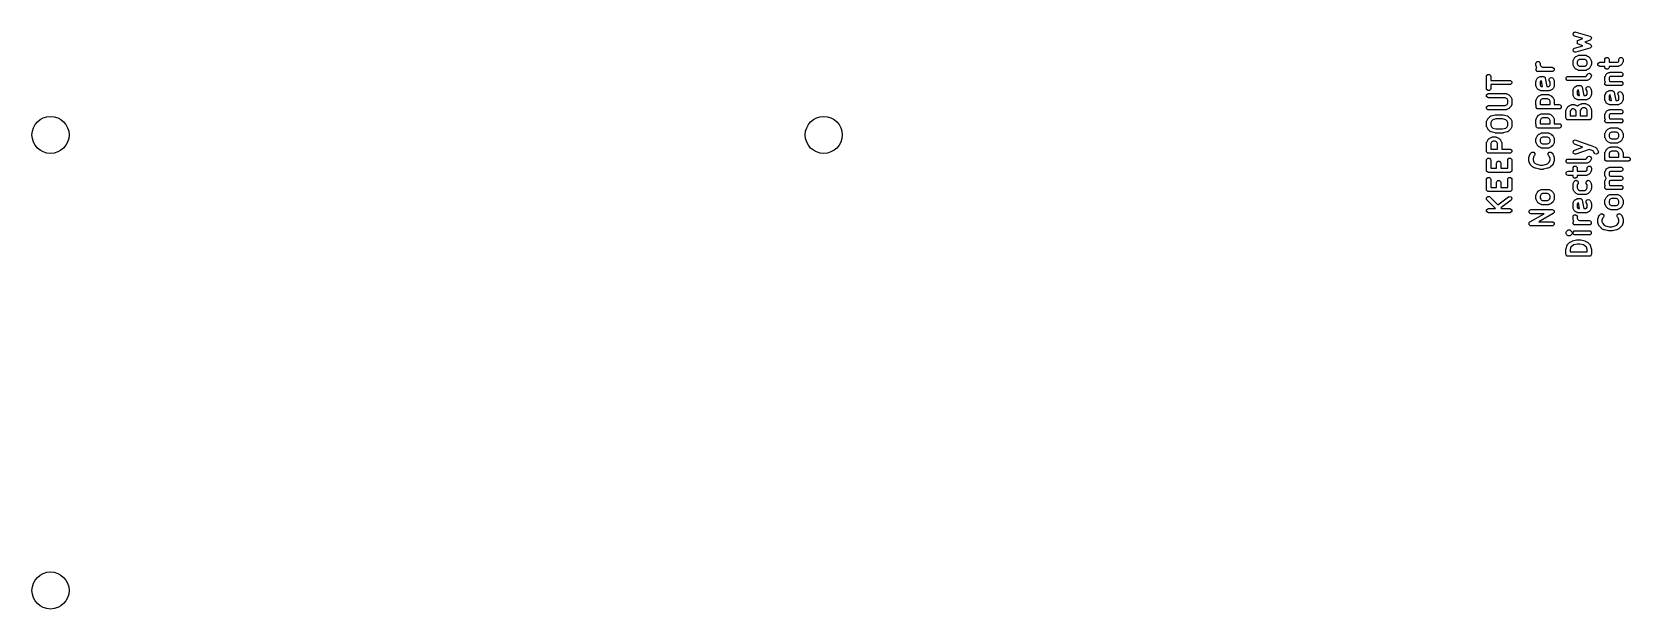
# Model space of a CAD drawing. Extents: x 5.638 to 6.232, y -3.945 to -3.731.
import ezdxf

# ---------------------------------------------------------------- set-up
doc = ezdxf.new("R2010")
doc.units = 0
doc.header["$MEASUREMENT"] = 0
doc.layers.add('BLACK', color=7, linetype='CONTINUOUS')

msp = doc.modelspace()

# ---------------------------------------------------------------- linework, layer by layer
at = {"layer": 'BLACK', "linetype": 'CONTINUOUS'}
for p, q in [((6.21115, -3.73152), (6.21132, -3.73094)), ((6.21144, -3.73205), (6.21115, -3.73152)), ((6.21132, -3.73094), (6.21184, -3.73065)), ((6.21172, -3.73219), (6.21144, -3.73205)), ((6.21475, -3.73306), (6.21172, -3.73219)), ((6.21172, -3.73667), (6.21475, -3.73581)), ((6.21184, -3.73065), (6.21215, -3.73068)), ((6.21215, -3.73068), (6.2174, -3.73217)), ((6.21265, -3.73442), (6.21276, -3.73415)), ((6.21265, -3.73443), (6.21265, -3.73442)), ((6.21265, -3.73444), (6.21265, -3.73443)), ((6.21276, -3.73471), (6.21265, -3.73444)), ((6.21276, -3.73415), (6.21287, -3.73388)), ((6.21287, -3.73498), (6.21276, -3.73471)), ((6.21287, -3.73388), (6.21288, -3.73388)), ((6.21288, -3.73499), (6.21287, -3.73498)), ((6.21288, -3.73387), (6.21314, -3.7337)), ((6.21288, -3.73388), (6.21288, -3.73387)), ((6.21288, -3.735), (6.21288, -3.73499)), ((6.21314, -3.73516), (6.21288, -3.735)), ((6.21314, -3.7337), (6.21475, -3.73306)), ((6.21475, -3.73581), (6.21314, -3.73516)), ((6.21748, -3.73366), (6.21555, -3.73443)), ((6.21555, -3.73443), (6.21748, -3.7352)), ((6.2174, -3.73217), (6.21767, -3.73232)), ((6.21773, -3.7335), (6.21748, -3.73366)), ((6.21748, -3.7352), (6.21773, -3.73537)), ((6.21767, -3.73232), (6.2177, -3.73236)), ((6.2177, -3.73236), (6.21775, -3.73238)), ((6.21775, -3.73345), (6.21773, -3.7335)), ((6.21773, -3.73537), (6.21775, -3.73542)), ((6.21775, -3.73238), (6.21784, -3.73262)), ((6.2178, -3.73342), (6.21775, -3.73345)), ((6.21775, -3.73542), (6.2178, -3.73544)), ((6.21787, -3.73318), (6.2178, -3.73342)), ((6.2178, -3.73544), (6.21787, -3.73569)), ((6.21784, -3.73262), (6.21797, -3.73284)), ((6.21797, -3.73294), (6.21787, -3.73318)), ((6.21787, -3.73569), (6.21797, -3.73592)), ((6.21797, -3.73284), (6.21795, -3.73289)), ((6.21795, -3.73289), (6.21797, -3.73294)), ((6.21797, -3.73592), (6.21795, -3.73597)), ((6.21795, -3.73597), (6.21797, -3.73602)), ((6.19743, -3.742), (6.19785, -3.74158)), ((6.19785, -3.74158), (6.19846, -3.74158)), ((6.19846, -3.74158), (6.19888, -3.742)), ((6.21115, -3.73734), (6.21144, -3.73681)), ((6.21132, -3.73792), (6.21115, -3.73734)), ((6.21115, -3.7415), (6.21118, -3.74138)), ((6.21115, -3.74152), (6.21115, -3.7415)), ((6.21115, -3.74156), (6.21115, -3.74152)), ((6.21115, -3.74268), (6.21115, -3.74156)), ((6.21118, -3.74138), (6.21121, -3.74125)), ((6.21121, -3.74125), (6.21122, -3.74124)), ((6.21122, -3.74124), (6.21123, -3.7412)), ((6.21123, -3.7412), (6.2116, -3.74045)), ((6.21184, -3.73821), (6.21132, -3.73792)), ((6.21144, -3.73681), (6.21172, -3.73667)), ((6.2116, -3.74045), (6.21168, -3.74035)), ((6.21168, -3.74035), (6.21175, -3.74025)), ((6.21175, -3.74025), (6.21213, -3.73987)), ((6.21215, -3.73819), (6.21184, -3.73821)), ((6.21213, -3.73987), (6.21223, -3.7398)), ((6.2174, -3.73669), (6.21215, -3.73819)), ((6.21223, -3.7398), (6.21233, -3.73973)), ((6.21233, -3.73973), (6.21308, -3.73935)), ((6.21296, -3.74127), (6.21272, -3.74174)), ((6.21272, -3.74174), (6.21272, -3.74249)), ((6.21315, -3.74108), (6.21296, -3.74127)), ((6.21308, -3.73935), (6.21312, -3.73934)), ((6.21312, -3.73934), (6.21313, -3.73933)), ((6.21313, -3.73933), (6.21326, -3.7393)), ((6.21362, -3.74084), (6.21315, -3.74108)), ((6.21326, -3.7393), (6.21338, -3.73927)), ((6.21338, -3.73927), (6.21339, -3.73928)), ((6.21339, -3.73928), (6.21343, -3.73927)), ((6.21343, -3.73927), (6.21568, -3.73927)), ((6.2155, -3.74084), (6.21362, -3.74084)), ((6.21597, -3.74108), (6.2155, -3.74084)), ((6.21568, -3.73927), (6.21572, -3.73928)), ((6.21572, -3.73928), (6.21574, -3.73927)), ((6.21574, -3.73927), (6.21586, -3.7393)), ((6.21586, -3.7393), (6.21598, -3.73933)), ((6.21616, -3.74127), (6.21597, -3.74108)), ((6.21598, -3.73933), (6.216, -3.73934)), ((6.216, -3.73934), (6.21604, -3.73935)), ((6.21604, -3.73935), (6.21679, -3.73973)), ((6.2164, -3.74174), (6.21616, -3.74127)), ((6.2164, -3.74249), (6.2164, -3.74174)), ((6.21679, -3.73973), (6.21688, -3.7398)), ((6.21688, -3.7398), (6.21699, -3.73987)), ((6.21699, -3.73987), (6.21736, -3.74025)), ((6.21736, -3.74025), (6.21743, -3.74035)), ((6.21767, -3.73655), (6.2174, -3.73669)), ((6.21743, -3.74035), (6.21751, -3.74045)), ((6.21751, -3.74045), (6.21789, -3.7412)), ((6.2177, -3.7365), (6.21767, -3.73655)), ((6.21775, -3.73648), (6.2177, -3.7365)), ((6.21784, -3.73624), (6.21775, -3.73648)), ((6.21797, -3.73602), (6.21784, -3.73624)), ((6.21789, -3.7412), (6.2179, -3.74124)), ((6.2179, -3.74124), (6.21791, -3.74125)), ((6.21791, -3.74125), (6.21793, -3.74138)), ((6.21793, -3.74138), (6.21797, -3.7415)), ((6.21797, -3.7415), (6.21796, -3.74152)), ((6.21796, -3.74152), (6.21797, -3.74156)), ((6.21797, -3.74156), (6.21797, -3.74268)), ((6.22082, -3.74195), (6.22112, -3.74189)), ((6.22112, -3.74189), (6.22296, -3.74189)), ((6.22296, -3.74081), (6.22302, -3.7405)), ((6.22296, -3.74189), (6.22296, -3.74081)), ((6.22302, -3.7405), (6.22344, -3.74008)), ((6.22344, -3.74008), (6.22405, -3.74008)), ((6.22405, -3.74008), (6.22447, -3.7405)), ((6.22447, -3.7405), (6.22453, -3.74081)), ((6.22453, -3.74081), (6.22453, -3.74189)), ((6.22453, -3.74189), (6.22768, -3.74189)), ((6.22768, -3.74189), (6.22803, -3.74172)), ((6.22803, -3.74172), (6.22821, -3.74137)), ((6.22821, -3.74081), (6.22827, -3.7405)), ((6.22821, -3.74137), (6.22821, -3.74081)), ((6.22827, -3.7405), (6.22869, -3.74008)), ((6.22869, -3.74008), (6.2293, -3.74008)), ((6.2293, -3.74008), (6.22972, -3.7405)), ((6.2297, -3.74191), (6.22932, -3.74266)), ((6.22971, -3.74187), (6.2297, -3.74191)), ((6.22972, -3.74186), (6.22971, -3.74187)), ((6.22972, -3.7405), (6.22978, -3.74081)), ((6.22975, -3.74173), (6.22972, -3.74186)), ((6.22978, -3.74161), (6.22975, -3.74173)), ((6.22978, -3.74156), (6.22977, -3.74159)), ((6.22977, -3.74159), (6.22978, -3.74161)), ((6.22978, -3.74081), (6.22978, -3.74156)), ((6.17899, -3.74718), (6.17905, -3.74688)), ((6.17899, -3.75168), (6.17899, -3.74718)), ((6.17905, -3.74688), (6.17948, -3.74645)), ((6.17948, -3.74645), (6.18008, -3.74645)), ((6.18008, -3.74645), (6.18051, -3.74688)), ((6.18051, -3.74688), (6.18057, -3.74718)), ((6.18057, -3.74718), (6.18057, -3.74864)), ((6.19737, -3.74231), (6.19743, -3.742)), ((6.19737, -3.74306), (6.19737, -3.74231)), ((6.19737, -3.74309), (6.19737, -3.74306)), ((6.19737, -3.74311), (6.19737, -3.74309)), ((6.1974, -3.74323), (6.19737, -3.74311)), ((6.19743, -3.74336), (6.1974, -3.74323)), ((6.19744, -3.74337), (6.19743, -3.74336)), ((6.19743, -3.74425), (6.19772, -3.74396)), ((6.19743, -3.74486), (6.19743, -3.74425)), ((6.19785, -3.74528), (6.19743, -3.74486)), ((6.19745, -3.74341), (6.19744, -3.74337)), ((6.19772, -3.74396), (6.19745, -3.74341)), ((6.19782, -3.74795), (6.19792, -3.74783)), ((6.19815, -3.74534), (6.19785, -3.74528)), ((6.19792, -3.74783), (6.19793, -3.74779)), ((6.19793, -3.74779), (6.19798, -3.74775)), ((6.19798, -3.74775), (6.19801, -3.74771)), ((6.19801, -3.74771), (6.19805, -3.7477)), ((6.19805, -3.7477), (6.19818, -3.7476)), ((6.2034, -3.74534), (6.19815, -3.74534)), ((6.19818, -3.7476), (6.19893, -3.74723)), ((6.19888, -3.742), (6.19894, -3.74231)), ((6.19893, -3.74723), (6.19896, -3.74722)), ((6.19894, -3.74231), (6.19894, -3.74287)), ((6.19894, -3.74287), (6.19918, -3.74334)), ((6.19896, -3.74722), (6.19898, -3.7472)), ((6.19898, -3.7472), (6.1991, -3.74718)), ((6.1991, -3.74718), (6.19922, -3.74714)), ((6.19918, -3.74334), (6.19937, -3.74353)), ((6.19922, -3.74714), (6.19924, -3.74715)), ((6.19924, -3.74715), (6.19928, -3.74714)), ((6.19928, -3.74714), (6.20003, -3.74714)), ((6.19937, -3.74353), (6.19984, -3.74377)), ((6.19984, -3.74377), (6.2034, -3.74377)), ((6.20003, -3.74714), (6.20014, -3.74717)), ((6.20014, -3.74717), (6.20018, -3.74716)), ((6.20018, -3.74716), (6.20021, -3.74718)), ((6.20021, -3.74718), (6.20033, -3.7472)), ((6.20033, -3.7472), (6.20049, -3.74736)), ((6.20049, -3.74736), (6.20068, -3.74749)), ((6.20068, -3.74749), (6.20073, -3.7476)), ((6.20073, -3.7476), (6.20076, -3.74763)), ((6.20076, -3.74763), (6.20076, -3.74767)), ((6.20076, -3.74767), (6.2008, -3.74778)), ((6.2008, -3.74778), (6.20142, -3.75089)), ((6.20224, -3.74836), (6.20243, -3.74779)), ((6.20243, -3.74779), (6.20297, -3.74752)), ((6.20297, -3.74752), (6.20354, -3.74771)), ((6.2034, -3.74377), (6.2037, -3.74383)), ((6.2037, -3.74528), (6.2034, -3.74534)), ((6.20354, -3.74771), (6.20373, -3.74795)), ((6.2037, -3.74383), (6.20413, -3.74425)), ((6.20413, -3.74486), (6.2037, -3.74528)), ((6.20413, -3.74425), (6.20413, -3.74486)), ((6.20858, -3.74763), (6.20901, -3.7472)), ((6.20858, -3.74823), (6.20858, -3.74763)), ((6.20901, -3.7472), (6.20931, -3.74714)), ((6.20931, -3.74714), (6.21587, -3.74714)), ((6.21115, -3.74272), (6.21115, -3.74268)), ((6.21115, -3.74274), (6.21115, -3.74272)), ((6.21118, -3.74286), (6.21115, -3.74274)), ((6.21121, -3.74298), (6.21118, -3.74286)), ((6.21122, -3.74299), (6.21121, -3.74298)), ((6.21123, -3.74303), (6.21122, -3.74299)), ((6.2116, -3.74378), (6.21123, -3.74303)), ((6.21168, -3.74388), (6.2116, -3.74378)), ((6.21175, -3.74399), (6.21168, -3.74388)), ((6.21213, -3.74436), (6.21175, -3.74399)), ((6.21223, -3.74443), (6.21213, -3.74436)), ((6.21233, -3.74451), (6.21223, -3.74443)), ((6.21308, -3.74488), (6.21233, -3.74451)), ((6.21272, -3.74249), (6.21296, -3.74296)), ((6.21296, -3.74296), (6.21315, -3.74316)), ((6.21312, -3.7449), (6.21308, -3.74488)), ((6.21313, -3.74491), (6.21312, -3.7449)), ((6.21326, -3.74493), (6.21313, -3.74491)), ((6.21315, -3.74316), (6.21362, -3.74339)), ((6.21338, -3.74497), (6.21326, -3.74493)), ((6.21339, -3.74496), (6.21338, -3.74497)), ((6.21343, -3.74497), (6.21339, -3.74496)), ((6.21568, -3.74497), (6.21343, -3.74497)), ((6.21362, -3.74339), (6.2155, -3.74339)), ((6.2155, -3.74339), (6.21597, -3.74316)), ((6.21572, -3.74496), (6.21568, -3.74497)), ((6.21574, -3.74497), (6.21572, -3.74496)), ((6.21586, -3.74493), (6.21574, -3.74497)), ((6.21598, -3.74491), (6.21586, -3.74493)), ((6.21587, -3.74714), (6.21622, -3.74697)), ((6.21597, -3.74316), (6.21616, -3.74296)), ((6.216, -3.7449), (6.21598, -3.74491)), ((6.21604, -3.74488), (6.216, -3.7449)), ((6.21679, -3.74451), (6.21604, -3.74488)), ((6.21616, -3.74296), (6.2164, -3.74249)), ((6.21622, -3.74697), (6.21648, -3.74645)), ((6.21648, -3.74645), (6.21667, -3.74621)), ((6.21667, -3.74621), (6.21724, -3.74602)), ((6.21688, -3.74443), (6.21679, -3.74451)), ((6.21699, -3.74436), (6.21688, -3.74443)), ((6.21736, -3.74399), (6.21699, -3.74436)), ((6.21724, -3.74602), (6.21778, -3.74629)), ((6.21743, -3.74388), (6.21736, -3.74399)), ((6.21751, -3.74378), (6.21743, -3.74388)), ((6.21789, -3.74303), (6.21751, -3.74378)), ((6.21789, -3.74716), (6.21751, -3.74791)), ((6.21778, -3.74629), (6.21797, -3.74686)), ((6.2179, -3.74299), (6.21789, -3.74303)), ((6.21797, -3.74686), (6.21789, -3.74716)), ((6.21791, -3.74298), (6.2179, -3.74299)), ((6.21793, -3.74286), (6.21791, -3.74298)), ((6.21797, -3.74274), (6.21793, -3.74286)), ((6.21797, -3.74268), (6.21796, -3.74272)), ((6.21796, -3.74272), (6.21797, -3.74274)), ((6.22039, -3.74238), (6.22082, -3.74195)), ((6.22039, -3.74298), (6.22039, -3.74238)), ((6.22082, -3.74341), (6.22039, -3.74298)), ((6.22112, -3.74347), (6.22082, -3.74341)), ((6.22296, -3.74347), (6.22112, -3.74347)), ((6.22296, -3.74381), (6.22296, -3.74347)), ((6.22302, -3.74411), (6.22296, -3.74381)), ((6.22296, -3.7475), (6.22299, -3.74738)), ((6.22296, -3.74752), (6.22296, -3.7475)), ((6.22296, -3.74756), (6.22296, -3.74752)), ((6.22296, -3.74868), (6.22296, -3.74756)), ((6.22299, -3.74738), (6.22302, -3.74725)), ((6.22344, -3.74453), (6.22302, -3.74411)), ((6.22302, -3.74725), (6.22303, -3.74724)), ((6.22303, -3.74724), (6.22304, -3.7472)), ((6.22304, -3.7472), (6.22342, -3.74645)), ((6.22342, -3.74645), (6.22351, -3.74633)), ((6.22405, -3.74453), (6.22344, -3.74453)), ((6.22351, -3.74633), (6.22352, -3.74629)), ((6.22352, -3.74629), (6.22357, -3.74625)), ((6.22357, -3.74625), (6.2236, -3.74621)), ((6.2236, -3.74621), (6.22364, -3.7462)), ((6.22364, -3.7462), (6.22377, -3.7461)), ((6.22377, -3.7461), (6.22452, -3.74573)), ((6.22447, -3.74411), (6.22405, -3.74453)), ((6.22453, -3.74381), (6.22447, -3.74411)), ((6.22452, -3.74573), (6.22456, -3.74572)), ((6.22787, -3.74347), (6.22453, -3.74347)), ((6.22453, -3.74347), (6.22453, -3.74381)), ((6.22471, -3.74739), (6.22453, -3.74774)), ((6.22453, -3.74774), (6.22453, -3.74849)), ((6.22456, -3.74572), (6.22457, -3.7457)), ((6.22457, -3.7457), (6.22469, -3.74568)), ((6.22469, -3.74568), (6.22481, -3.74565)), ((6.22506, -3.74722), (6.22471, -3.74739)), ((6.22481, -3.74565), (6.22483, -3.74565)), ((6.22483, -3.74565), (6.22487, -3.74564)), ((6.22487, -3.74564), (6.22899, -3.74564)), ((6.22899, -3.74722), (6.22506, -3.74722)), ((6.22791, -3.74346), (6.22787, -3.74347)), ((6.22792, -3.74347), (6.22791, -3.74346)), ((6.22805, -3.74343), (6.22792, -3.74347)), ((6.22817, -3.74341), (6.22805, -3.74343)), ((6.22818, -3.7434), (6.22817, -3.74341)), ((6.22822, -3.74339), (6.22818, -3.7434)), ((6.22897, -3.74301), (6.22822, -3.74339)), ((6.22909, -3.74291), (6.22897, -3.74301)), ((6.22899, -3.74564), (6.2293, -3.7457)), ((6.2293, -3.74716), (6.22899, -3.74722)), ((6.22913, -3.7429), (6.22909, -3.74291)), ((6.22917, -3.74286), (6.22913, -3.7429)), ((6.22921, -3.74282), (6.22917, -3.74286)), ((6.22923, -3.74278), (6.22921, -3.74282)), ((6.22932, -3.74266), (6.22923, -3.74278)), ((6.2293, -3.7457), (6.22972, -3.74613)), ((6.22972, -3.74673), (6.2293, -3.74716)), ((6.22972, -3.74613), (6.22972, -3.74673)), ((6.17905, -3.75198), (6.17899, -3.75168)), ((6.17948, -3.75241), (6.17905, -3.75198)), ((6.17905, -3.754), (6.17948, -3.75358)), ((6.18008, -3.75241), (6.17948, -3.75241)), ((6.17948, -3.75358), (6.17978, -3.75352)), ((6.17978, -3.75352), (6.18616, -3.75352)), ((6.18051, -3.75198), (6.18008, -3.75241)), ((6.18057, -3.75168), (6.18051, -3.75198)), ((6.18057, -3.74864), (6.18766, -3.74864)), ((6.18766, -3.75022), (6.18057, -3.75022)), ((6.18057, -3.75022), (6.18057, -3.75168)), ((6.18616, -3.75352), (6.18619, -3.75352)), ((6.18619, -3.75352), (6.18621, -3.75352)), ((6.18621, -3.75352), (6.18633, -3.75355)), ((6.18633, -3.75355), (6.18646, -3.75358)), ((6.18646, -3.75358), (6.18647, -3.75359)), ((6.18647, -3.75359), (6.18651, -3.7536)), ((6.18651, -3.7536), (6.18726, -3.75398)), ((6.18766, -3.74864), (6.18796, -3.7487)), ((6.18796, -3.75016), (6.18766, -3.75022)), ((6.18796, -3.7487), (6.18838, -3.74913)), ((6.18838, -3.74973), (6.18796, -3.75016)), ((6.18838, -3.74913), (6.18838, -3.74973)), ((6.19737, -3.749), (6.1974, -3.74888)), ((6.19737, -3.74902), (6.19737, -3.749)), ((6.19737, -3.74906), (6.19737, -3.74902)), ((6.19737, -3.75055), (6.19737, -3.74906)), ((6.19737, -3.75059), (6.19737, -3.75055)), ((6.19737, -3.75061), (6.19737, -3.75059)), ((6.1974, -3.75073), (6.19737, -3.75061)), ((6.1974, -3.74888), (6.19743, -3.74875)), ((6.19743, -3.75086), (6.1974, -3.75073)), ((6.19743, -3.74875), (6.19744, -3.74874)), ((6.19744, -3.75087), (6.19743, -3.75086)), ((6.19744, -3.74874), (6.19745, -3.7487)), ((6.19745, -3.75091), (6.19744, -3.75087)), ((6.19745, -3.7487), (6.19782, -3.74795)), ((6.19782, -3.75166), (6.19745, -3.75091)), ((6.19792, -3.75178), (6.19782, -3.75166)), ((6.19793, -3.75182), (6.19792, -3.75178)), ((6.19798, -3.75186), (6.19793, -3.75182)), ((6.19801, -3.7519), (6.19798, -3.75186)), ((6.19805, -3.75191), (6.19801, -3.7519)), ((6.19818, -3.75201), (6.19805, -3.75191)), ((6.19893, -3.75238), (6.19818, -3.75201)), ((6.19896, -3.75239), (6.19893, -3.75238)), ((6.19912, -3.74889), (6.19894, -3.74924)), ((6.19894, -3.74924), (6.19894, -3.75037)), ((6.19894, -3.75037), (6.19912, -3.75072)), ((6.19898, -3.75241), (6.19896, -3.75239)), ((6.1991, -3.75243), (6.19898, -3.75241)), ((6.19922, -3.75247), (6.1991, -3.75243)), ((6.19939, -3.74875), (6.19912, -3.74889)), ((6.19912, -3.75072), (6.19946, -3.75089)), ((6.19924, -3.75246), (6.19922, -3.75247)), ((6.19928, -3.75247), (6.19924, -3.75246)), ((6.20228, -3.75247), (6.19928, -3.75247)), ((6.19982, -3.75089), (6.19939, -3.74875)), ((6.19946, -3.75089), (6.19982, -3.75089)), ((6.20142, -3.75089), (6.20209, -3.75089)), ((6.20209, -3.75089), (6.20244, -3.75072)), ((6.20232, -3.74866), (6.20224, -3.74836)), ((6.20232, -3.75246), (6.20228, -3.75247)), ((6.20262, -3.74924), (6.20232, -3.74866)), ((6.20233, -3.75247), (6.20232, -3.75246)), ((6.20246, -3.75243), (6.20233, -3.75247)), ((6.20244, -3.75072), (6.20262, -3.75037)), ((6.20258, -3.75241), (6.20246, -3.75243)), ((6.20259, -3.75239), (6.20258, -3.75241)), ((6.20263, -3.75238), (6.20259, -3.75239)), ((6.20262, -3.75037), (6.20262, -3.74924)), ((6.20338, -3.75201), (6.20263, -3.75238)), ((6.2035, -3.75191), (6.20338, -3.75201)), ((6.20354, -3.7519), (6.2035, -3.75191)), ((6.20358, -3.75186), (6.20354, -3.7519)), ((6.20362, -3.75182), (6.20358, -3.75186)), ((6.20364, -3.75178), (6.20362, -3.75182)), ((6.20373, -3.75166), (6.20364, -3.75178)), ((6.20373, -3.74795), (6.20411, -3.7487)), ((6.20411, -3.75091), (6.20373, -3.75166)), ((6.20411, -3.7487), (6.20412, -3.74874)), ((6.20412, -3.75087), (6.20411, -3.75091)), ((6.20412, -3.74874), (6.20413, -3.74875)), ((6.20413, -3.75086), (6.20412, -3.75087)), ((6.20413, -3.74875), (6.20416, -3.74888)), ((6.20416, -3.75073), (6.20413, -3.75086)), ((6.20416, -3.74888), (6.20419, -3.749)), ((6.20419, -3.75061), (6.20416, -3.75073)), ((6.20419, -3.749), (6.20418, -3.74902)), ((6.20418, -3.74902), (6.20419, -3.74906)), ((6.20419, -3.75055), (6.20418, -3.75059)), ((6.20418, -3.75059), (6.20419, -3.75061)), ((6.20419, -3.74906), (6.20419, -3.75055)), ((6.20901, -3.74866), (6.20858, -3.74823)), ((6.20931, -3.74872), (6.20901, -3.74866)), ((6.21606, -3.74872), (6.20931, -3.74872)), ((6.21115, -3.75237), (6.21118, -3.75225)), ((6.21115, -3.75239), (6.21115, -3.75237)), ((6.21115, -3.75243), (6.21115, -3.75239)), ((6.21115, -3.75393), (6.21115, -3.75243)), ((6.21118, -3.75225), (6.21121, -3.75213)), ((6.21121, -3.75213), (6.21122, -3.75212)), ((6.21122, -3.75212), (6.21123, -3.75208)), ((6.21123, -3.75208), (6.2116, -3.75133)), ((6.2116, -3.75133), (6.2117, -3.7512)), ((6.2117, -3.7512), (6.21171, -3.75116)), ((6.21171, -3.75116), (6.21176, -3.75113)), ((6.21176, -3.75113), (6.21179, -3.75108)), ((6.21179, -3.75108), (6.21183, -3.75107)), ((6.21183, -3.75107), (6.21196, -3.75098)), ((6.21196, -3.75098), (6.21271, -3.7506)), ((6.21271, -3.7506), (6.21274, -3.75059)), ((6.2129, -3.75227), (6.21272, -3.75262)), ((6.21272, -3.75262), (6.21272, -3.75374)), ((6.21272, -3.75374), (6.2129, -3.75409)), ((6.21274, -3.75059), (6.21276, -3.75058)), ((6.21276, -3.75058), (6.21288, -3.75055)), ((6.21288, -3.75055), (6.213, -3.75052)), ((6.21317, -3.75213), (6.2129, -3.75227)), ((6.213, -3.75052), (6.21302, -3.75053)), ((6.21302, -3.75053), (6.21306, -3.75052)), ((6.21306, -3.75052), (6.21381, -3.75052)), ((6.2136, -3.75427), (6.21317, -3.75213)), ((6.21381, -3.75052), (6.21392, -3.75054)), ((6.21392, -3.75054), (6.21396, -3.75053)), ((6.21396, -3.75053), (6.21399, -3.75055)), ((6.21399, -3.75055), (6.21411, -3.75058)), ((6.21411, -3.75058), (6.21427, -3.75074)), ((6.21427, -3.75074), (6.21446, -3.75087)), ((6.21446, -3.75087), (6.21451, -3.75098)), ((6.21451, -3.75098), (6.21454, -3.751)), ((6.21454, -3.751), (6.21454, -3.75104)), ((6.21454, -3.75104), (6.21458, -3.75115)), ((6.21458, -3.75115), (6.2152, -3.75427)), ((6.21602, -3.75174), (6.21621, -3.75116)), ((6.2161, -3.75203), (6.21602, -3.75174)), ((6.2161, -3.74871), (6.21606, -3.74872)), ((6.21611, -3.74872), (6.2161, -3.74871)), ((6.2164, -3.75262), (6.2161, -3.75203)), ((6.21624, -3.74868), (6.21611, -3.74872)), ((6.21621, -3.75116), (6.21675, -3.75089)), ((6.21622, -3.75409), (6.2164, -3.75374)), ((6.21636, -3.74866), (6.21624, -3.74868)), ((6.21637, -3.74864), (6.21636, -3.74866)), ((6.21641, -3.74863), (6.21637, -3.74864)), ((6.2164, -3.75374), (6.2164, -3.75262)), ((6.21716, -3.74826), (6.21641, -3.74863)), ((6.21675, -3.75089), (6.21732, -3.75108)), ((6.21728, -3.74816), (6.21716, -3.74826)), ((6.21732, -3.74815), (6.21728, -3.74816)), ((6.21736, -3.74811), (6.21732, -3.74815)), ((6.21732, -3.75108), (6.21751, -3.75133)), ((6.2174, -3.74807), (6.21736, -3.74811)), ((6.21742, -3.74803), (6.2174, -3.74807)), ((6.21751, -3.74791), (6.21742, -3.74803)), ((6.21751, -3.75133), (6.21789, -3.75208)), ((6.21789, -3.75208), (6.2179, -3.75212)), ((6.2179, -3.75212), (6.21791, -3.75213)), ((6.21791, -3.75213), (6.21793, -3.75225)), ((6.21793, -3.75225), (6.21797, -3.75237)), ((6.21797, -3.75237), (6.21796, -3.75239)), ((6.21796, -3.75239), (6.21797, -3.75243)), ((6.21797, -3.75243), (6.21797, -3.75393)), ((6.22296, -3.74872), (6.22296, -3.74868)), ((6.22296, -3.74874), (6.22296, -3.74872)), ((6.22299, -3.74886), (6.22296, -3.74874)), ((6.22302, -3.74898), (6.22299, -3.74886)), ((6.22303, -3.74899), (6.22302, -3.74898)), ((6.22302, -3.7495), (6.22319, -3.74933)), ((6.22302, -3.75011), (6.22302, -3.7495)), ((6.22344, -3.75053), (6.22302, -3.75011)), ((6.22304, -3.74903), (6.22303, -3.74899)), ((6.22319, -3.74933), (6.22304, -3.74903)), ((6.22304, -3.75395), (6.22342, -3.7532)), ((6.22342, -3.7532), (6.22351, -3.75308)), ((6.22374, -3.75059), (6.22344, -3.75053)), ((6.22351, -3.75308), (6.22352, -3.75304)), ((6.22352, -3.75304), (6.22357, -3.753)), ((6.22357, -3.753), (6.2236, -3.75296)), ((6.2236, -3.75296), (6.22364, -3.75295)), ((6.22364, -3.75295), (6.22377, -3.75285)), ((6.22899, -3.75059), (6.22374, -3.75059)), ((6.22377, -3.75285), (6.22452, -3.75248)), ((6.22452, -3.75248), (6.22456, -3.75246)), ((6.22453, -3.74849), (6.22477, -3.74896)), ((6.22456, -3.75246), (6.22457, -3.75245)), ((6.22457, -3.75245), (6.22469, -3.75243)), ((6.22469, -3.75243), (6.22481, -3.75239)), ((6.22477, -3.74896), (6.22482, -3.74902)), ((6.22481, -3.75239), (6.22483, -3.7524)), ((6.22482, -3.74902), (6.22899, -3.74902)), ((6.22483, -3.7524), (6.22487, -3.75239)), ((6.22487, -3.75239), (6.22562, -3.75239)), ((6.22562, -3.75239), (6.22573, -3.75241)), ((6.22573, -3.75241), (6.22577, -3.75241)), ((6.22577, -3.75241), (6.22581, -3.75243)), ((6.22581, -3.75243), (6.22592, -3.75245)), ((6.22592, -3.75245), (6.22608, -3.75261)), ((6.22608, -3.75261), (6.22627, -3.75274)), ((6.22627, -3.75274), (6.22632, -3.75285)), ((6.22632, -3.75285), (6.22635, -3.75288)), ((6.22635, -3.75288), (6.22635, -3.75292)), ((6.22635, -3.75292), (6.22639, -3.75303)), ((6.22639, -3.75303), (6.22701, -3.75614)), ((6.22783, -3.75361), (6.22802, -3.75304)), ((6.22791, -3.75391), (6.22783, -3.75361)), ((6.22802, -3.75304), (6.22856, -3.75277)), ((6.22856, -3.75277), (6.22913, -3.75296)), ((6.22899, -3.74902), (6.2293, -3.74908)), ((6.2293, -3.75053), (6.22899, -3.75059)), ((6.22913, -3.75296), (6.22932, -3.7532)), ((6.2293, -3.74908), (6.22972, -3.7495)), ((6.22972, -3.75011), (6.2293, -3.75053)), ((6.22932, -3.7532), (6.2297, -3.75395)), ((6.22972, -3.7495), (6.22972, -3.75011)), ((6.17905, -3.75461), (6.17905, -3.754)), ((6.17948, -3.75503), (6.17905, -3.75461)), ((6.17905, -3.7585), (6.17948, -3.75808)), ((6.17905, -3.75911), (6.17905, -3.7585)), ((6.17948, -3.75953), (6.17905, -3.75911)), ((6.17978, -3.75509), (6.17948, -3.75503)), ((6.17948, -3.75808), (6.17978, -3.75802)), ((6.17978, -3.75959), (6.17948, -3.75953)), ((6.18597, -3.75509), (6.17978, -3.75509)), ((6.17978, -3.75802), (6.18597, -3.75802)), ((6.18616, -3.75959), (6.17978, -3.75959)), ((6.18644, -3.75533), (6.18597, -3.75509)), ((6.18597, -3.75802), (6.18644, -3.75778)), ((6.18619, -3.75958), (6.18616, -3.75959)), ((6.18621, -3.75959), (6.18619, -3.75958)), ((6.18633, -3.75956), (6.18621, -3.75959)), ((6.18646, -3.75953), (6.18633, -3.75956)), ((6.18663, -3.75552), (6.18644, -3.75533)), ((6.18644, -3.75778), (6.18663, -3.75759)), ((6.18647, -3.75952), (6.18646, -3.75953)), ((6.18651, -3.75951), (6.18647, -3.75952)), ((6.18726, -3.75913), (6.18651, -3.75951)), ((6.18687, -3.75599), (6.18663, -3.75552)), ((6.18663, -3.75759), (6.18687, -3.75712)), ((6.18687, -3.75712), (6.18687, -3.75599)), ((6.18726, -3.75398), (6.18736, -3.75405)), ((6.18736, -3.75906), (6.18726, -3.75913)), ((6.18736, -3.75405), (6.18746, -3.75412)), ((6.18746, -3.75899), (6.18736, -3.75906)), ((6.18746, -3.75412), (6.18784, -3.7545)), ((6.18784, -3.75861), (6.18746, -3.75899)), ((6.18784, -3.7545), (6.18791, -3.7546)), ((6.18791, -3.75851), (6.18784, -3.75861)), ((6.18791, -3.7546), (6.18798, -3.7547)), ((6.18798, -3.75841), (6.18791, -3.75851)), ((6.18798, -3.7547), (6.18836, -3.75545)), ((6.18836, -3.75766), (6.18798, -3.75841)), ((6.18836, -3.75545), (6.18837, -3.75549)), ((6.18837, -3.75762), (6.18836, -3.75766)), ((6.18837, -3.75549), (6.18838, -3.7555)), ((6.18838, -3.75761), (6.18837, -3.75762)), ((6.18838, -3.7555), (6.18841, -3.75563)), ((6.18841, -3.75748), (6.18838, -3.75761)), ((6.18841, -3.75563), (6.18844, -3.75575)), ((6.18844, -3.75736), (6.18841, -3.75748)), ((6.18844, -3.75575), (6.18843, -3.75577)), ((6.18843, -3.75577), (6.18844, -3.7558)), ((6.18844, -3.7573), (6.18843, -3.75734)), ((6.18843, -3.75734), (6.18844, -3.75736)), ((6.18844, -3.7558), (6.18844, -3.7573)), ((6.19737, -3.75612), (6.1974, -3.756)), ((6.19737, -3.75614), (6.19737, -3.75612)), ((6.19737, -3.75618), (6.19737, -3.75614)), ((6.19737, -3.75768), (6.19737, -3.75618)), ((6.19737, -3.75772), (6.19737, -3.75768)), ((6.19737, -3.75773), (6.19737, -3.75772)), ((6.1974, -3.75786), (6.19737, -3.75773)), ((6.1974, -3.756), (6.19743, -3.75588)), ((6.19743, -3.75798), (6.1974, -3.75786)), ((6.19743, -3.75588), (6.19744, -3.75587)), ((6.19744, -3.75799), (6.19743, -3.75798)), ((6.19743, -3.75813), (6.19747, -3.75808)), ((6.19743, -3.75873), (6.19743, -3.75813)), ((6.19785, -3.75916), (6.19743, -3.75873)), ((6.19744, -3.75587), (6.19745, -3.75583)), ((6.19745, -3.75803), (6.19744, -3.75799)), ((6.19745, -3.75583), (6.19782, -3.75508)), ((6.19747, -3.75808), (6.19745, -3.75803)), ((6.19782, -3.75508), (6.1979, -3.75498)), ((6.19815, -3.75922), (6.19785, -3.75916)), ((6.1979, -3.75498), (6.19797, -3.75487)), ((6.19797, -3.75487), (6.19835, -3.7545)), ((6.20603, -3.75922), (6.19815, -3.75922)), ((6.19835, -3.7545), (6.19845, -3.75443)), ((6.19845, -3.75443), (6.19855, -3.75435)), ((6.19855, -3.75435), (6.1993, -3.75398)), ((6.19918, -3.7559), (6.19894, -3.75637)), ((6.19894, -3.75637), (6.19894, -3.75749)), ((6.19894, -3.75749), (6.19902, -3.75764)), ((6.19902, -3.75764), (6.20254, -3.75764)), ((6.19937, -3.7557), (6.19918, -3.7559)), ((6.1993, -3.75398), (6.19934, -3.75396)), ((6.19934, -3.75396), (6.19935, -3.75395)), ((6.19935, -3.75395), (6.19948, -3.75393)), ((6.19984, -3.75547), (6.19937, -3.7557)), ((6.19948, -3.75393), (6.1996, -3.75389)), ((6.1996, -3.75389), (6.19962, -3.7539)), ((6.19962, -3.7539), (6.19965, -3.75389)), ((6.19965, -3.75389), (6.2019, -3.75389)), ((6.20172, -3.75547), (6.19984, -3.75547)), ((6.20219, -3.7557), (6.20172, -3.75547)), ((6.2019, -3.75389), (6.20194, -3.7539)), ((6.20194, -3.7539), (6.20196, -3.75389)), ((6.20196, -3.75389), (6.20208, -3.75393)), ((6.20208, -3.75393), (6.2022, -3.75395)), ((6.20238, -3.7559), (6.20219, -3.7557)), ((6.2022, -3.75395), (6.20222, -3.75396)), ((6.20222, -3.75396), (6.20226, -3.75398)), ((6.20226, -3.75398), (6.20301, -3.75435)), ((6.20262, -3.75637), (6.20238, -3.7559)), ((6.20254, -3.75764), (6.20262, -3.75749)), ((6.20262, -3.75749), (6.20262, -3.75637)), ((6.20301, -3.75435), (6.20311, -3.75443)), ((6.20311, -3.75443), (6.20321, -3.7545)), ((6.20321, -3.7545), (6.20359, -3.75487)), ((6.20359, -3.75487), (6.20366, -3.75498)), ((6.20366, -3.75498), (6.20373, -3.75508)), ((6.20373, -3.75508), (6.20411, -3.75583)), ((6.20411, -3.75583), (6.20412, -3.75587)), ((6.20412, -3.75587), (6.20413, -3.75588)), ((6.20413, -3.75588), (6.20416, -3.756)), ((6.20416, -3.756), (6.20419, -3.75612)), ((6.20419, -3.75612), (6.20418, -3.75614)), ((6.20418, -3.75614), (6.20419, -3.75618)), ((6.20419, -3.75618), (6.20419, -3.75764)), ((6.20419, -3.75764), (6.20603, -3.75764)), ((6.20603, -3.75764), (6.20633, -3.7577)), ((6.20633, -3.75916), (6.20603, -3.75922)), ((6.20633, -3.7577), (6.20676, -3.75813)), ((6.20676, -3.75873), (6.20633, -3.75916)), ((6.20676, -3.75813), (6.20676, -3.75873)), ((6.20852, -3.75987), (6.20856, -3.75975)), ((6.20856, -3.75975), (6.20858, -3.75963)), ((6.20858, -3.75963), (6.20859, -3.75961)), ((6.20859, -3.75961), (6.2086, -3.75958)), ((6.2086, -3.75958), (6.20898, -3.75883)), ((6.20898, -3.75883), (6.20906, -3.75873)), ((6.20906, -3.75873), (6.20913, -3.75862)), ((6.20913, -3.75862), (6.2095, -3.75825)), ((6.2095, -3.75825), (6.20961, -3.75818)), ((6.20961, -3.75818), (6.20971, -3.7581)), ((6.20971, -3.7581), (6.21046, -3.75772)), ((6.21033, -3.75965), (6.2101, -3.76011)), ((6.21053, -3.75945), (6.21033, -3.75965)), ((6.21046, -3.75772), (6.21049, -3.75771)), ((6.21049, -3.75771), (6.21051, -3.7577)), ((6.21051, -3.7577), (6.21063, -3.75768)), ((6.21099, -3.75922), (6.21053, -3.75945)), ((6.21063, -3.75768), (6.21075, -3.75764)), ((6.21075, -3.75764), (6.21077, -3.75765)), ((6.21077, -3.75765), (6.21081, -3.75764)), ((6.21081, -3.75764), (6.21156, -3.75764)), ((6.21137, -3.75922), (6.21099, -3.75922)), ((6.21115, -3.75397), (6.21115, -3.75393)), ((6.21115, -3.75399), (6.21115, -3.75397)), ((6.21118, -3.75411), (6.21115, -3.75399)), ((6.21121, -3.75423), (6.21118, -3.75411)), ((6.21122, -3.75424), (6.21121, -3.75423)), ((6.21123, -3.75428), (6.21122, -3.75424)), ((6.2116, -3.75503), (6.21123, -3.75428)), ((6.21184, -3.75945), (6.21137, -3.75922)), ((6.21156, -3.75764), (6.2116, -3.75765)), ((6.2117, -3.75516), (6.2116, -3.75503)), ((6.2116, -3.75765), (6.21161, -3.75764)), ((6.21161, -3.75764), (6.21174, -3.75768)), ((6.21171, -3.7552), (6.2117, -3.75516)), ((6.21176, -3.75523), (6.21171, -3.7552)), ((6.21174, -3.75768), (6.21186, -3.7577)), ((6.21179, -3.75527), (6.21176, -3.75523)), ((6.21183, -3.75529), (6.21179, -3.75527)), ((6.21196, -3.75538), (6.21183, -3.75529)), ((6.21204, -3.75965), (6.21184, -3.75945)), ((6.21186, -3.7577), (6.21187, -3.75771)), ((6.21187, -3.75771), (6.21191, -3.75772)), ((6.21191, -3.75772), (6.21266, -3.7581)), ((6.21271, -3.75576), (6.21196, -3.75538)), ((6.21227, -3.76011), (6.21204, -3.75965)), ((6.21266, -3.7581), (6.21276, -3.75818)), ((6.21274, -3.75577), (6.21271, -3.75576)), ((6.21276, -3.75578), (6.21274, -3.75577)), ((6.21288, -3.75581), (6.21276, -3.75578)), ((6.21276, -3.75818), (6.21287, -3.75825)), ((6.21287, -3.75825), (6.21287, -3.75825)), ((6.21287, -3.75825), (6.21288, -3.75825)), ((6.213, -3.75584), (6.21288, -3.75581)), ((6.21288, -3.75825), (6.21325, -3.75787)), ((6.2129, -3.75409), (6.21324, -3.75427)), ((6.21302, -3.75583), (6.213, -3.75584)), ((6.21306, -3.75584), (6.21302, -3.75583)), ((6.21606, -3.75584), (6.21306, -3.75584)), ((6.21324, -3.75427), (6.2136, -3.75427)), ((6.21325, -3.75787), (6.21336, -3.7578)), ((6.21336, -3.7578), (6.21346, -3.75772)), ((6.21346, -3.75772), (6.21421, -3.75735)), ((6.21412, -3.75923), (6.21385, -3.76006)), ((6.21427, -3.75908), (6.21412, -3.75923)), ((6.21421, -3.75735), (6.21424, -3.75734)), ((6.21424, -3.75734), (6.21426, -3.75733)), ((6.21426, -3.75733), (6.21438, -3.7573)), ((6.21474, -3.75884), (6.21427, -3.75908)), ((6.21438, -3.7573), (6.2145, -3.75727)), ((6.2145, -3.75727), (6.21452, -3.75727)), ((6.21452, -3.75727), (6.21456, -3.75727)), ((6.21456, -3.75727), (6.21568, -3.75727)), ((6.2155, -3.75884), (6.21474, -3.75884)), ((6.2152, -3.75427), (6.21587, -3.75427)), ((6.21597, -3.75908), (6.2155, -3.75884)), ((6.21568, -3.75727), (6.21572, -3.75727)), ((6.21572, -3.75727), (6.21574, -3.75727)), ((6.21574, -3.75727), (6.21586, -3.7573)), ((6.21586, -3.7573), (6.21598, -3.75733)), ((6.21587, -3.75427), (6.21622, -3.75409)), ((6.21616, -3.75927), (6.21597, -3.75908)), ((6.21598, -3.75733), (6.216, -3.75734)), ((6.216, -3.75734), (6.21604, -3.75735)), ((6.21604, -3.75735), (6.21679, -3.75772)), ((6.2161, -3.75583), (6.21606, -3.75584)), ((6.21611, -3.75584), (6.2161, -3.75583)), ((6.21624, -3.75581), (6.21611, -3.75584)), ((6.2164, -3.75974), (6.21616, -3.75927)), ((6.21636, -3.75578), (6.21624, -3.75581)), ((6.21637, -3.75577), (6.21636, -3.75578)), ((6.21641, -3.75576), (6.21637, -3.75577)), ((6.2164, -3.76177), (6.2164, -3.75974)), ((6.21716, -3.75538), (6.21641, -3.75576)), ((6.21679, -3.75772), (6.21688, -3.7578)), ((6.21688, -3.7578), (6.21699, -3.75787)), ((6.21699, -3.75787), (6.21736, -3.75825)), ((6.21728, -3.75529), (6.21716, -3.75538)), ((6.21732, -3.75527), (6.21728, -3.75529)), ((6.21736, -3.75523), (6.21732, -3.75527)), ((6.2174, -3.7552), (6.21736, -3.75523)), ((6.21736, -3.75825), (6.21743, -3.75835)), ((6.21742, -3.75516), (6.2174, -3.7552)), ((6.21751, -3.75503), (6.21742, -3.75516)), ((6.21743, -3.75835), (6.21751, -3.75845)), ((6.21789, -3.75428), (6.21751, -3.75503)), ((6.21751, -3.75845), (6.21789, -3.7592)), ((6.2179, -3.75424), (6.21789, -3.75428)), ((6.21789, -3.7592), (6.2179, -3.75924)), ((6.21791, -3.75423), (6.2179, -3.75424)), ((6.2179, -3.75924), (6.21791, -3.75925)), ((6.21793, -3.75411), (6.21791, -3.75423)), ((6.21791, -3.75925), (6.21793, -3.75938)), ((6.21797, -3.75399), (6.21793, -3.75411)), ((6.21793, -3.75938), (6.21797, -3.7595)), ((6.21797, -3.75393), (6.21796, -3.75397)), ((6.21796, -3.75397), (6.21797, -3.75399)), ((6.21797, -3.7595), (6.21796, -3.75952)), ((6.21796, -3.75952), (6.21797, -3.75955)), ((6.21797, -3.75955), (6.21797, -3.76255)), ((6.22296, -3.75425), (6.22299, -3.75413)), ((6.22296, -3.75427), (6.22296, -3.75425)), ((6.22296, -3.7543), (6.22296, -3.75427)), ((6.22296, -3.7558), (6.22296, -3.7543)), ((6.22296, -3.75584), (6.22296, -3.7558)), ((6.22296, -3.75586), (6.22296, -3.75584)), ((6.22299, -3.75598), (6.22296, -3.75586)), ((6.22299, -3.75413), (6.22302, -3.754)), ((6.22302, -3.75611), (6.22299, -3.75598)), ((6.22302, -3.754), (6.22303, -3.75399)), ((6.22303, -3.75612), (6.22302, -3.75611)), ((6.22303, -3.75399), (6.22304, -3.75395)), ((6.22304, -3.75616), (6.22303, -3.75612)), ((6.22342, -3.75691), (6.22304, -3.75616)), ((6.22351, -3.75703), (6.22342, -3.75691)), ((6.22352, -3.75707), (6.22351, -3.75703)), ((6.22357, -3.7571), (6.22352, -3.75707)), ((6.2236, -3.75715), (6.22357, -3.7571)), ((6.22364, -3.75716), (6.2236, -3.75715)), ((6.22377, -3.75726), (6.22364, -3.75716)), ((6.22452, -3.75763), (6.22377, -3.75726)), ((6.22377, -3.75997), (6.22452, -3.7596)), ((6.22456, -3.75764), (6.22452, -3.75763)), ((6.22452, -3.7596), (6.22456, -3.75959)), ((6.22471, -3.75414), (6.22453, -3.75449)), ((6.22453, -3.75449), (6.22453, -3.75562)), ((6.22453, -3.75562), (6.22471, -3.75597)), ((6.22457, -3.75766), (6.22456, -3.75764)), ((6.22456, -3.75959), (6.22457, -3.75958)), ((6.22469, -3.75768), (6.22457, -3.75766)), ((6.22457, -3.75958), (6.22469, -3.75955)), ((6.22481, -3.75771), (6.22469, -3.75768)), ((6.22469, -3.75955), (6.22481, -3.75952)), ((6.22498, -3.754), (6.22471, -3.75414)), ((6.22471, -3.75597), (6.22506, -3.75614)), ((6.22483, -3.75771), (6.22481, -3.75771)), ((6.22481, -3.75952), (6.22483, -3.75952)), ((6.22487, -3.75772), (6.22483, -3.75771)), ((6.22483, -3.75952), (6.22487, -3.75952)), ((6.22787, -3.75772), (6.22487, -3.75772)), ((6.22487, -3.75952), (6.22899, -3.75952)), ((6.22541, -3.75614), (6.22498, -3.754)), ((6.22506, -3.75614), (6.22541, -3.75614)), ((6.22701, -3.75614), (6.22768, -3.75614)), ((6.22768, -3.75614), (6.22803, -3.75597)), ((6.22791, -3.75771), (6.22787, -3.75772)), ((6.22821, -3.75449), (6.22791, -3.75391)), ((6.22792, -3.75771), (6.22791, -3.75771)), ((6.22805, -3.75768), (6.22792, -3.75771)), ((6.22803, -3.75597), (6.22821, -3.75562)), ((6.22817, -3.75766), (6.22805, -3.75768)), ((6.22818, -3.75764), (6.22817, -3.75766)), ((6.22822, -3.75763), (6.22818, -3.75764)), ((6.22821, -3.75562), (6.22821, -3.75449)), ((6.22897, -3.75726), (6.22822, -3.75763)), ((6.22909, -3.75716), (6.22897, -3.75726)), ((6.22899, -3.75952), (6.2293, -3.75958)), ((6.22913, -3.75715), (6.22909, -3.75716)), ((6.22917, -3.7571), (6.22913, -3.75715)), ((6.22921, -3.75707), (6.22917, -3.7571)), ((6.22923, -3.75703), (6.22921, -3.75707)), ((6.22932, -3.75691), (6.22923, -3.75703)), ((6.2293, -3.75958), (6.22972, -3.76)), ((6.2297, -3.75616), (6.22932, -3.75691)), ((6.2297, -3.75395), (6.22971, -3.75399)), ((6.22971, -3.75612), (6.2297, -3.75616)), ((6.22971, -3.75399), (6.22972, -3.754)), ((6.22972, -3.75611), (6.22971, -3.75612)), ((6.22972, -3.754), (6.22975, -3.75413)), ((6.22975, -3.75598), (6.22972, -3.75611)), ((6.22975, -3.75413), (6.22978, -3.75425)), ((6.22978, -3.75586), (6.22975, -3.75598)), ((6.22978, -3.75425), (6.22977, -3.75427)), ((6.22977, -3.75427), (6.22978, -3.7543)), ((6.22978, -3.7558), (6.22977, -3.75584)), ((6.22977, -3.75584), (6.22978, -3.75586)), ((6.22978, -3.7543), (6.22978, -3.7558)), ((6.17899, -3.76405), (6.179, -3.76401)), ((6.17899, -3.76555), (6.17899, -3.76405)), ((6.179, -3.76559), (6.17899, -3.76555)), ((6.179, -3.764), (6.17903, -3.76388)), ((6.179, -3.76401), (6.179, -3.764)), ((6.179, -3.76561), (6.179, -3.76559)), ((6.17903, -3.76573), (6.179, -3.76561)), ((6.17903, -3.76388), (6.17905, -3.76375)), ((6.17905, -3.76375), (6.17907, -3.76374)), ((6.17907, -3.76374), (6.17908, -3.7637)), ((6.17908, -3.7637), (6.17945, -3.76295)), ((6.17945, -3.76295), (6.17953, -3.76285)), ((6.17953, -3.76285), (6.1796, -3.76275)), ((6.1796, -3.76275), (6.18035, -3.762)), ((6.18035, -3.762), (6.18042, -3.76195)), ((6.18042, -3.76195), (6.18044, -3.76192)), ((6.18044, -3.76192), (6.18052, -3.76188)), ((6.18052, -3.76188), (6.1806, -3.76183)), ((6.1808, -3.76377), (6.18057, -3.76424)), ((6.18057, -3.76424), (6.18057, -3.76537)), ((6.18057, -3.76537), (6.1808, -3.76584)), ((6.1806, -3.76183), (6.18064, -3.76183)), ((6.18064, -3.76183), (6.18072, -3.76179)), ((6.18072, -3.76179), (6.18221, -3.76141)), ((6.18131, -3.76326), (6.1808, -3.76377)), ((6.1825, -3.76297), (6.18131, -3.76326)), ((6.18221, -3.76141), (6.18231, -3.76141)), ((6.18231, -3.76141), (6.18241, -3.76139)), ((6.18241, -3.76139), (6.18503, -3.76139)), ((6.18493, -3.76297), (6.1825, -3.76297)), ((6.18613, -3.76326), (6.18493, -3.76297)), ((6.18503, -3.76139), (6.18513, -3.76141)), ((6.18513, -3.76141), (6.18522, -3.76141)), ((6.18522, -3.76141), (6.18672, -3.76179)), ((6.18663, -3.76377), (6.18613, -3.76326)), ((6.18687, -3.76424), (6.18663, -3.76377)), ((6.18663, -3.76584), (6.18687, -3.76537)), ((6.18672, -3.76179), (6.1868, -3.76183)), ((6.1868, -3.76183), (6.18683, -3.76183)), ((6.18683, -3.76183), (6.18691, -3.76188)), ((6.18687, -3.76537), (6.18687, -3.76424)), ((6.18691, -3.76188), (6.187, -3.76192)), ((6.187, -3.76192), (6.18702, -3.76195)), ((6.18702, -3.76195), (6.18709, -3.762)), ((6.18709, -3.762), (6.18784, -3.76275)), ((6.18784, -3.76275), (6.18791, -3.76285)), ((6.18791, -3.76285), (6.18798, -3.76295)), ((6.18798, -3.76295), (6.18836, -3.7637)), ((6.18836, -3.7637), (6.18837, -3.76374)), ((6.18837, -3.76374), (6.18838, -3.76375)), ((6.18838, -3.76375), (6.18841, -3.76388)), ((6.18841, -3.76388), (6.18844, -3.764)), ((6.18844, -3.76561), (6.18841, -3.76573)), ((6.18844, -3.764), (6.18843, -3.76401)), ((6.18843, -3.76401), (6.18844, -3.76405)), ((6.18844, -3.76555), (6.18843, -3.76559)), ((6.18843, -3.76559), (6.18844, -3.76561)), ((6.18844, -3.76405), (6.18844, -3.76555)), ((6.19737, -3.76325), (6.1974, -3.76313)), ((6.19737, -3.76326), (6.19737, -3.76325)), ((6.19737, -3.7633), (6.19737, -3.76326)), ((6.19737, -3.7648), (6.19737, -3.7633)), ((6.19737, -3.76484), (6.19737, -3.7648)), ((6.19737, -3.76486), (6.19737, -3.76484)), ((6.1974, -3.76498), (6.19737, -3.76486)), ((6.1974, -3.76313), (6.19743, -3.763)), ((6.19743, -3.7651), (6.1974, -3.76498)), ((6.19743, -3.763), (6.19744, -3.76299)), ((6.19744, -3.76512), (6.19743, -3.7651)), ((6.19743, -3.76525), (6.19747, -3.7652)), ((6.19743, -3.76585), (6.19743, -3.76525)), ((6.19744, -3.76299), (6.19745, -3.76295)), ((6.19745, -3.76516), (6.19744, -3.76512)), ((6.19745, -3.76295), (6.19782, -3.7622)), ((6.19747, -3.7652), (6.19745, -3.76516)), ((6.19782, -3.7622), (6.1979, -3.7621)), ((6.1979, -3.7621), (6.19797, -3.762)), ((6.19797, -3.762), (6.19835, -3.76162)), ((6.19835, -3.76162), (6.19845, -3.76155)), ((6.19845, -3.76155), (6.19855, -3.76147)), ((6.19855, -3.76147), (6.1993, -3.7611)), ((6.19918, -3.76302), (6.19894, -3.76349)), ((6.19894, -3.76349), (6.19894, -3.76462)), ((6.19894, -3.76462), (6.19902, -3.76477)), ((6.19902, -3.76477), (6.20254, -3.76477)), ((6.19937, -3.76283), (6.19918, -3.76302)), ((6.1993, -3.7611), (6.19934, -3.76109)), ((6.19934, -3.76109), (6.19935, -3.76108)), ((6.19935, -3.76108), (6.19948, -3.76105)), ((6.19984, -3.76259), (6.19937, -3.76283)), ((6.19948, -3.76105), (6.1996, -3.76102)), ((6.1996, -3.76102), (6.19962, -3.76102)), ((6.19962, -3.76102), (6.19965, -3.76102)), ((6.19965, -3.76102), (6.2019, -3.76102)), ((6.20172, -3.76259), (6.19984, -3.76259)), ((6.20219, -3.76283), (6.20172, -3.76259)), ((6.2019, -3.76102), (6.20194, -3.76102)), ((6.20194, -3.76102), (6.20196, -3.76102)), ((6.20196, -3.76102), (6.20208, -3.76105)), ((6.20208, -3.76105), (6.2022, -3.76108)), ((6.20238, -3.76302), (6.20219, -3.76283)), ((6.2022, -3.76108), (6.20222, -3.76109)), ((6.20222, -3.76109), (6.20226, -3.7611)), ((6.20226, -3.7611), (6.20301, -3.76147)), ((6.20262, -3.76349), (6.20238, -3.76302)), ((6.20254, -3.76477), (6.20262, -3.76462)), ((6.20262, -3.76462), (6.20262, -3.76349)), ((6.20301, -3.76147), (6.20311, -3.76155)), ((6.20311, -3.76155), (6.20321, -3.76162)), ((6.20321, -3.76162), (6.20359, -3.762)), ((6.20359, -3.762), (6.20366, -3.7621)), ((6.20366, -3.7621), (6.20373, -3.7622)), ((6.20373, -3.7622), (6.20411, -3.76295)), ((6.20411, -3.76295), (6.20412, -3.76299)), ((6.20412, -3.76299), (6.20413, -3.763)), ((6.20413, -3.763), (6.20416, -3.76313)), ((6.20416, -3.76313), (6.20419, -3.76325)), ((6.20419, -3.76325), (6.20418, -3.76326)), ((6.20418, -3.76326), (6.20419, -3.7633)), ((6.20419, -3.7633), (6.20419, -3.76477)), ((6.20419, -3.76477), (6.20603, -3.76477)), ((6.20603, -3.76477), (6.20633, -3.76483)), ((6.20633, -3.76483), (6.20676, -3.76525)), ((6.20676, -3.76525), (6.20676, -3.76585)), ((6.20853, -3.75989), (6.20852, -3.75987)), ((6.20852, -3.75993), (6.20853, -3.75989)), ((6.20852, -3.76255), (6.20852, -3.75993)), ((6.20858, -3.76285), (6.20852, -3.76255)), ((6.20901, -3.76328), (6.20858, -3.76285)), ((6.20931, -3.76334), (6.20901, -3.76328)), ((6.21718, -3.76334), (6.20931, -3.76334)), ((6.2101, -3.76011), (6.2101, -3.76177)), ((6.2101, -3.76177), (6.21227, -3.76177)), ((6.21227, -3.76177), (6.21227, -3.76011)), ((6.21385, -3.76006), (6.21385, -3.76177)), ((6.21385, -3.76177), (6.2164, -3.76177)), ((6.21748, -3.76328), (6.21718, -3.76334)), ((6.21791, -3.76285), (6.21748, -3.76328)), ((6.21797, -3.76255), (6.21791, -3.76285)), ((6.22296, -3.76137), (6.22299, -3.76125)), ((6.22296, -3.76139), (6.22296, -3.76137)), ((6.22296, -3.76143), (6.22296, -3.76139)), ((6.22296, -3.76255), (6.22296, -3.76143)), ((6.22296, -3.76259), (6.22296, -3.76255)), ((6.22296, -3.76261), (6.22296, -3.76259)), ((6.22299, -3.76273), (6.22296, -3.76261)), ((6.22299, -3.76125), (6.22302, -3.76113)), ((6.22302, -3.76285), (6.22299, -3.76273)), ((6.22302, -3.76113), (6.22303, -3.76111)), ((6.22303, -3.76287), (6.22302, -3.76285)), ((6.22302, -3.76338), (6.22319, -3.7632)), ((6.22302, -3.76398), (6.22302, -3.76338)), ((6.22344, -3.76441), (6.22302, -3.76398)), ((6.22303, -3.76111), (6.22304, -3.76108)), ((6.22304, -3.76291), (6.22303, -3.76287)), ((6.22304, -3.76108), (6.22342, -3.76033)), ((6.22319, -3.7632), (6.22304, -3.76291)), ((6.22342, -3.76033), (6.22351, -3.7602)), ((6.22374, -3.76447), (6.22344, -3.76441)), ((6.22351, -3.7602), (6.22352, -3.76016)), ((6.22352, -3.76016), (6.22357, -3.76013)), ((6.22357, -3.76013), (6.2236, -3.76008)), ((6.2236, -3.76008), (6.22364, -3.76007)), ((6.22364, -3.76007), (6.22377, -3.75997)), ((6.22899, -3.76447), (6.22374, -3.76447)), ((6.22471, -3.76127), (6.22453, -3.76161)), ((6.22453, -3.76161), (6.22453, -3.76237)), ((6.22453, -3.76237), (6.22477, -3.76284)), ((6.22506, -3.76109), (6.22471, -3.76127)), ((6.22477, -3.76284), (6.22482, -3.76289)), ((6.22482, -3.76289), (6.22899, -3.76289)), ((6.22899, -3.76109), (6.22506, -3.76109)), ((6.2293, -3.76103), (6.22899, -3.76109)), ((6.22899, -3.76289), (6.2293, -3.76295)), ((6.2293, -3.76441), (6.22899, -3.76447)), ((6.22972, -3.76061), (6.2293, -3.76103)), ((6.2293, -3.76295), (6.22972, -3.76338)), ((6.22972, -3.76398), (6.2293, -3.76441)), ((6.22972, -3.76), (6.22972, -3.76061)), ((6.22972, -3.76338), (6.22972, -3.76398)), ((6.17905, -3.76585), (6.17903, -3.76573)), ((6.17903, -3.77175), (6.17905, -3.77163)), ((6.17907, -3.76587), (6.17905, -3.76585)), ((6.17905, -3.77163), (6.17907, -3.77161)), ((6.17908, -3.76591), (6.17907, -3.76587)), ((6.17907, -3.77161), (6.17908, -3.77158)), ((6.17945, -3.76666), (6.17908, -3.76591)), ((6.17908, -3.77158), (6.17945, -3.77083)), ((6.17953, -3.76675), (6.17945, -3.76666)), ((6.17945, -3.77083), (6.17953, -3.77073)), ((6.1796, -3.76686), (6.17953, -3.76675)), ((6.17953, -3.77073), (6.1796, -3.77062)), ((6.18035, -3.76761), (6.1796, -3.76686)), ((6.1796, -3.77062), (6.17997, -3.77025)), ((6.17997, -3.77025), (6.18008, -3.77018)), ((6.18008, -3.77018), (6.18018, -3.7701)), ((6.18018, -3.7701), (6.18093, -3.76972)), ((6.18042, -3.76766), (6.18035, -3.76761)), ((6.18044, -3.76769), (6.18042, -3.76766)), ((6.18052, -3.76773), (6.18044, -3.76769)), ((6.1806, -3.76778), (6.18052, -3.76773)), ((6.1808, -3.77164), (6.18057, -3.77211)), ((6.18064, -3.76778), (6.1806, -3.76778)), ((6.18072, -3.76782), (6.18064, -3.76778)), ((6.18221, -3.76819), (6.18072, -3.76782)), ((6.1808, -3.76584), (6.18131, -3.76634)), ((6.181, -3.77145), (6.1808, -3.77164)), ((6.18093, -3.76972), (6.18097, -3.76971)), ((6.18097, -3.76971), (6.18098, -3.7697)), ((6.18098, -3.7697), (6.1811, -3.76968)), ((6.18147, -3.77121), (6.181, -3.77145)), ((6.1811, -3.76968), (6.18123, -3.76964)), ((6.18123, -3.76964), (6.18124, -3.76965)), ((6.18124, -3.76965), (6.18128, -3.76964)), ((6.18128, -3.76964), (6.18241, -3.76964)), ((6.18131, -3.76634), (6.1825, -3.76664)), ((6.18222, -3.77121), (6.18147, -3.77121)), ((6.18231, -3.7682), (6.18221, -3.76819)), ((6.18269, -3.77145), (6.18222, -3.77121)), ((6.18241, -3.76822), (6.18231, -3.7682)), ((6.18503, -3.76822), (6.18241, -3.76822)), ((6.18241, -3.76964), (6.18244, -3.76965)), ((6.18244, -3.76965), (6.18246, -3.76964)), ((6.18246, -3.76964), (6.18258, -3.76968)), ((6.1825, -3.76664), (6.18493, -3.76664)), ((6.18258, -3.76968), (6.18271, -3.7697)), ((6.18288, -3.77164), (6.18269, -3.77145)), ((6.18271, -3.7697), (6.18272, -3.76971)), ((6.18272, -3.76971), (6.18276, -3.76972)), ((6.18276, -3.76972), (6.18351, -3.7701)), ((6.18312, -3.77211), (6.18288, -3.77164)), ((6.18351, -3.7701), (6.18361, -3.77018)), ((6.18361, -3.77018), (6.18371, -3.77025)), ((6.18371, -3.77025), (6.18409, -3.77062)), ((6.18409, -3.77062), (6.18416, -3.77073)), ((6.18416, -3.77073), (6.18424, -3.77083)), ((6.18424, -3.77083), (6.18461, -3.77158)), ((6.18461, -3.77158), (6.18462, -3.77161)), ((6.18462, -3.77161), (6.18463, -3.77163)), ((6.18463, -3.77163), (6.18466, -3.77175)), ((6.18493, -3.76664), (6.18613, -3.76634)), ((6.18513, -3.7682), (6.18503, -3.76822)), ((6.18522, -3.76819), (6.18513, -3.7682)), ((6.18672, -3.76782), (6.18522, -3.76819)), ((6.18613, -3.76634), (6.18663, -3.76584)), ((6.1868, -3.76778), (6.18672, -3.76782)), ((6.18683, -3.76778), (6.1868, -3.76778)), ((6.18691, -3.76773), (6.18683, -3.76778)), ((6.187, -3.76769), (6.18691, -3.76773)), ((6.18702, -3.76766), (6.187, -3.76769)), ((6.18709, -3.76761), (6.18702, -3.76766)), ((6.18784, -3.76686), (6.18709, -3.76761)), ((6.18791, -3.76675), (6.18784, -3.76686)), ((6.18798, -3.76666), (6.18791, -3.76675)), ((6.18836, -3.76591), (6.18798, -3.76666)), ((6.18837, -3.76587), (6.18836, -3.76591)), ((6.18838, -3.76585), (6.18837, -3.76587)), ((6.18841, -3.76573), (6.18838, -3.76585)), ((6.19737, -3.77037), (6.1974, -3.77025)), ((6.19737, -3.77039), (6.19737, -3.77037)), ((6.19737, -3.77043), (6.19737, -3.77039)), ((6.19737, -3.77155), (6.19737, -3.77043)), ((6.19737, -3.77159), (6.19737, -3.77155)), ((6.19737, -3.77161), (6.19737, -3.77159)), ((6.1974, -3.77173), (6.19737, -3.77161)), ((6.1974, -3.77025), (6.19743, -3.77013)), ((6.19785, -3.76628), (6.19743, -3.76585)), ((6.19743, -3.77013), (6.19744, -3.77011)), ((6.19744, -3.77011), (6.19745, -3.77008)), ((6.19745, -3.77008), (6.19782, -3.76933)), ((6.19782, -3.76933), (6.1979, -3.76923)), ((6.19815, -3.76634), (6.19785, -3.76628)), ((6.1979, -3.76923), (6.19797, -3.76912)), ((6.19797, -3.76912), (6.19835, -3.76875)), ((6.20603, -3.76634), (6.19815, -3.76634)), ((6.19835, -3.76875), (6.19845, -3.76868)), ((6.19845, -3.76868), (6.19855, -3.7686)), ((6.19855, -3.7686), (6.1993, -3.76822)), ((6.19918, -3.77014), (6.19894, -3.77061)), ((6.19894, -3.77061), (6.19894, -3.77137)), ((6.19894, -3.77137), (6.19918, -3.77184)), ((6.19937, -3.76995), (6.19918, -3.77014)), ((6.1993, -3.76822), (6.19934, -3.76821)), ((6.19934, -3.76821), (6.19935, -3.7682)), ((6.19935, -3.7682), (6.19948, -3.76818)), ((6.19984, -3.76971), (6.19937, -3.76995)), ((6.19948, -3.76818), (6.1996, -3.76814)), ((6.1996, -3.76814), (6.19962, -3.76815)), ((6.19962, -3.76815), (6.19965, -3.76814)), ((6.19965, -3.76814), (6.2019, -3.76814)), ((6.20172, -3.76971), (6.19984, -3.76971)), ((6.20219, -3.76995), (6.20172, -3.76971)), ((6.2019, -3.76814), (6.20194, -3.76815)), ((6.20194, -3.76815), (6.20196, -3.76814)), ((6.20196, -3.76814), (6.20208, -3.76818)), ((6.20208, -3.76818), (6.2022, -3.7682)), ((6.20238, -3.77014), (6.20219, -3.76995)), ((6.2022, -3.7682), (6.20222, -3.76821)), ((6.20222, -3.76821), (6.20226, -3.76822)), ((6.20226, -3.76822), (6.20301, -3.7686)), ((6.20262, -3.77061), (6.20238, -3.77014)), ((6.20238, -3.77184), (6.20262, -3.77137)), ((6.20262, -3.77137), (6.20262, -3.77061)), ((6.20301, -3.7686), (6.20311, -3.76868)), ((6.20311, -3.76868), (6.20321, -3.76875)), ((6.20321, -3.76875), (6.20359, -3.76912)), ((6.20359, -3.76912), (6.20366, -3.76923)), ((6.20366, -3.76923), (6.20373, -3.76933)), ((6.20373, -3.76933), (6.20411, -3.77008)), ((6.20411, -3.77008), (6.20412, -3.77011)), ((6.20412, -3.77011), (6.20413, -3.77013)), ((6.20413, -3.77013), (6.20416, -3.77025)), ((6.20416, -3.77025), (6.20419, -3.77037)), ((6.20419, -3.77161), (6.20416, -3.77173)), ((6.20419, -3.77037), (6.20418, -3.77039)), ((6.20418, -3.77039), (6.20419, -3.77043)), ((6.20419, -3.77155), (6.20418, -3.77159)), ((6.20418, -3.77159), (6.20419, -3.77161)), ((6.20419, -3.77043), (6.20419, -3.77155)), ((6.20633, -3.76628), (6.20603, -3.76634)), ((6.20676, -3.76585), (6.20633, -3.76628)), ((6.21115, -3.77159), (6.21135, -3.77102)), ((6.21141, -3.77214), (6.21115, -3.77159)), ((6.21135, -3.77102), (6.21189, -3.77077)), ((6.21189, -3.77077), (6.2122, -3.77081)), ((6.2122, -3.77081), (6.21745, -3.77269)), ((6.22296, -3.7685), (6.22299, -3.76838)), ((6.22296, -3.76851), (6.22296, -3.7685)), ((6.22296, -3.76855), (6.22296, -3.76851)), ((6.22296, -3.76968), (6.22296, -3.76855)), ((6.22296, -3.76972), (6.22296, -3.76968)), ((6.22296, -3.76973), (6.22296, -3.76972)), ((6.22299, -3.76986), (6.22296, -3.76973)), ((6.22299, -3.76838), (6.22302, -3.76825)), ((6.22302, -3.76998), (6.22299, -3.76986)), ((6.22302, -3.76825), (6.22303, -3.76824)), ((6.22303, -3.76999), (6.22302, -3.76998)), ((6.22303, -3.76824), (6.22304, -3.7682)), ((6.22304, -3.77003), (6.22303, -3.76999)), ((6.22304, -3.7682), (6.22342, -3.76745)), ((6.22342, -3.77078), (6.22304, -3.77003)), ((6.22342, -3.76745), (6.22349, -3.76735)), ((6.22349, -3.77088), (6.22342, -3.77078)), ((6.22349, -3.76735), (6.22356, -3.76725)), ((6.22356, -3.77098), (6.22349, -3.77088)), ((6.22356, -3.76725), (6.22394, -3.76687)), ((6.22394, -3.77136), (6.22356, -3.77098)), ((6.22394, -3.76687), (6.22404, -3.7668)), ((6.22404, -3.77143), (6.22394, -3.77136)), ((6.22404, -3.7668), (6.22414, -3.76672)), ((6.22414, -3.77151), (6.22404, -3.77143)), ((6.22414, -3.76672), (6.22489, -3.76635)), ((6.22489, -3.77188), (6.22414, -3.77151)), ((6.22477, -3.76827), (6.22453, -3.76874)), ((6.22453, -3.76874), (6.22453, -3.76949)), ((6.22453, -3.76949), (6.22477, -3.76996)), ((6.22496, -3.76807), (6.22477, -3.76827)), ((6.22477, -3.76996), (6.22496, -3.77016)), ((6.22489, -3.76635), (6.22493, -3.76634)), ((6.22493, -3.76634), (6.22494, -3.76633)), ((6.22494, -3.76633), (6.22507, -3.7663)), ((6.22543, -3.76784), (6.22496, -3.76807)), ((6.22496, -3.77016), (6.22543, -3.77039)), ((6.22507, -3.7663), (6.22519, -3.76627)), ((6.22519, -3.76627), (6.22521, -3.76627)), ((6.22521, -3.76627), (6.22524, -3.76627)), ((6.22524, -3.76627), (6.22749, -3.76627)), ((6.22731, -3.76784), (6.22543, -3.76784)), ((6.22543, -3.77039), (6.22731, -3.77039)), ((6.22778, -3.76807), (6.22731, -3.76784)), ((6.22731, -3.77039), (6.22778, -3.77016)), ((6.22749, -3.76627), (6.22753, -3.76627)), ((6.22753, -3.76627), (6.22755, -3.76627)), ((6.22755, -3.76627), (6.22767, -3.7663)), ((6.22767, -3.7663), (6.2278, -3.76633)), ((6.22797, -3.76827), (6.22778, -3.76807)), ((6.22778, -3.77016), (6.22797, -3.76996)), ((6.2278, -3.76633), (6.22781, -3.76634)), ((6.22781, -3.76634), (6.22785, -3.76635)), ((6.22785, -3.76635), (6.2286, -3.76672)), ((6.2286, -3.77151), (6.22785, -3.77188)), ((6.22821, -3.76874), (6.22797, -3.76827)), ((6.22797, -3.76996), (6.22821, -3.76949)), ((6.22821, -3.76949), (6.22821, -3.76874)), ((6.2286, -3.76672), (6.2287, -3.7668)), ((6.2287, -3.77143), (6.2286, -3.77151)), ((6.2287, -3.7668), (6.2288, -3.76687)), ((6.2288, -3.77136), (6.2287, -3.77143)), ((6.2288, -3.76687), (6.22918, -3.76725)), ((6.22918, -3.77098), (6.2288, -3.77136)), ((6.22918, -3.76725), (6.22925, -3.76735)), ((6.22925, -3.77088), (6.22918, -3.77098)), ((6.22925, -3.76735), (6.22932, -3.76745)), ((6.22932, -3.77078), (6.22925, -3.77088)), ((6.22932, -3.76745), (6.2297, -3.7682)), ((6.2297, -3.77003), (6.22932, -3.77078)), ((6.2297, -3.7682), (6.22971, -3.76824)), ((6.22971, -3.76999), (6.2297, -3.77003)), ((6.22971, -3.76824), (6.22972, -3.76825)), ((6.22972, -3.76998), (6.22971, -3.76999)), ((6.22972, -3.76825), (6.22975, -3.76838)), ((6.22975, -3.76985), (6.22972, -3.76998)), ((6.22975, -3.76838), (6.22978, -3.7685)), ((6.22978, -3.76973), (6.22975, -3.76985)), ((6.22978, -3.7685), (6.22977, -3.76851)), ((6.22977, -3.76851), (6.22978, -3.76855)), ((6.22978, -3.76968), (6.22977, -3.76972)), ((6.22977, -3.76972), (6.22978, -3.76973)), ((6.22978, -3.76855), (6.22978, -3.76968)), ((6.17899, -3.77193), (6.179, -3.77189)), ((6.17899, -3.77493), (6.17899, -3.77193)), ((6.17905, -3.77523), (6.17899, -3.77493)), ((6.179, -3.77187), (6.17903, -3.77175)), ((6.179, -3.77189), (6.179, -3.77187)), ((6.17948, -3.77565), (6.17905, -3.77523)), ((6.17905, -3.778), (6.17948, -3.77757)), ((6.17978, -3.77571), (6.17948, -3.77565)), ((6.17948, -3.77757), (6.18008, -3.77757)), ((6.18766, -3.77571), (6.17978, -3.77571)), ((6.18008, -3.77757), (6.18051, -3.778)), ((6.18057, -3.77211), (6.18057, -3.77414)), ((6.18057, -3.77414), (6.18312, -3.77414)), ((6.18312, -3.77414), (6.18312, -3.77211)), ((6.18466, -3.77175), (6.18469, -3.77187)), ((6.18469, -3.77187), (6.18469, -3.77189)), ((6.18469, -3.77189), (6.18469, -3.77193)), ((6.18469, -3.77193), (6.18469, -3.77414)), ((6.18469, -3.77414), (6.18766, -3.77414)), ((6.18693, -3.778), (6.18735, -3.77757)), ((6.18735, -3.77757), (6.18796, -3.77757)), ((6.18766, -3.77414), (6.18796, -3.7742)), ((6.18796, -3.77565), (6.18766, -3.77571)), ((6.18796, -3.7742), (6.18838, -3.77463)), ((6.18838, -3.77523), (6.18796, -3.77565)), ((6.18796, -3.77757), (6.18838, -3.778)), ((6.18838, -3.77463), (6.18838, -3.77523)), ((6.19474, -3.77755), (6.19477, -3.77743)), ((6.19474, -3.7783), (6.19474, -3.77755)), ((6.19477, -3.77743), (6.19478, -3.7773)), ((6.19478, -3.7773), (6.19516, -3.77618)), ((6.19516, -3.77618), (6.19518, -3.77614)), ((6.19518, -3.77613), (6.19525, -3.77602)), ((6.19518, -3.77614), (6.19518, -3.77613)), ((6.19525, -3.77602), (6.19531, -3.77591)), ((6.19531, -3.77591), (6.19533, -3.7759)), ((6.19533, -3.7759), (6.19535, -3.77587)), ((6.19535, -3.77587), (6.19572, -3.77549)), ((6.19572, -3.77549), (6.19598, -3.77532)), ((6.19598, -3.77532), (6.19658, -3.77532)), ((6.19659, -3.77685), (6.19632, -3.77768)), ((6.19658, -3.77532), (6.19701, -3.77575)), ((6.19684, -3.77661), (6.19659, -3.77685)), ((6.19701, -3.77635), (6.19684, -3.77661)), ((6.19701, -3.77575), (6.19701, -3.77635)), ((6.19743, -3.77185), (6.1974, -3.77173)), ((6.19744, -3.77187), (6.19743, -3.77185)), ((6.19745, -3.7719), (6.19744, -3.77187)), ((6.19782, -3.77265), (6.19745, -3.7719)), ((6.1979, -3.77275), (6.19782, -3.77265)), ((6.19797, -3.77286), (6.1979, -3.77275)), ((6.19835, -3.77323), (6.19797, -3.77286)), ((6.19845, -3.7733), (6.19835, -3.77323)), ((6.19855, -3.77338), (6.19845, -3.7733)), ((6.1993, -3.77376), (6.19855, -3.77338)), ((6.19918, -3.77184), (6.19937, -3.77203)), ((6.19934, -3.77377), (6.1993, -3.77376)), ((6.19935, -3.77378), (6.19934, -3.77377)), ((6.19948, -3.7738), (6.19935, -3.77378)), ((6.19937, -3.77203), (6.19984, -3.77226)), ((6.1996, -3.77384), (6.19948, -3.7738)), ((6.19962, -3.77383), (6.1996, -3.77384)), ((6.19965, -3.77384), (6.19962, -3.77383)), ((6.2019, -3.77384), (6.19965, -3.77384)), ((6.19984, -3.77226), (6.20172, -3.77226)), ((6.20172, -3.77226), (6.20219, -3.77203)), ((6.20194, -3.77383), (6.2019, -3.77384)), ((6.20193, -3.77575), (6.20235, -3.77532)), ((6.20193, -3.77635), (6.20193, -3.77575)), ((6.2021, -3.77661), (6.20193, -3.77635)), ((6.20196, -3.77384), (6.20194, -3.77383)), ((6.20208, -3.7738), (6.20196, -3.77384)), ((6.2022, -3.77378), (6.20208, -3.7738)), ((6.20234, -3.77685), (6.2021, -3.77661)), ((6.20219, -3.77203), (6.20238, -3.77184)), ((6.20222, -3.77377), (6.2022, -3.77378)), ((6.20226, -3.77376), (6.20222, -3.77377)), ((6.20301, -3.77338), (6.20226, -3.77376)), ((6.20262, -3.77768), (6.20234, -3.77685)), ((6.20235, -3.77532), (6.20295, -3.77532)), ((6.20295, -3.77532), (6.20321, -3.77549)), ((6.20311, -3.7733), (6.20301, -3.77338)), ((6.20321, -3.77323), (6.20311, -3.7733)), ((6.20359, -3.77286), (6.20321, -3.77323)), ((6.20321, -3.77549), (6.20359, -3.77587)), ((6.20366, -3.77275), (6.20359, -3.77286)), ((6.20359, -3.77587), (6.20361, -3.7759)), ((6.20361, -3.7759), (6.20362, -3.77591)), ((6.20362, -3.77591), (6.20369, -3.77602)), ((6.20373, -3.77265), (6.20366, -3.77275)), ((6.20369, -3.77602), (6.20376, -3.77613)), ((6.20411, -3.7719), (6.20373, -3.77265)), ((6.20376, -3.77613), (6.20376, -3.77614)), ((6.20376, -3.77614), (6.20378, -3.77618)), ((6.20378, -3.77618), (6.20415, -3.7773)), ((6.20412, -3.77187), (6.20411, -3.7719)), ((6.20413, -3.77185), (6.20412, -3.77187)), ((6.20416, -3.77173), (6.20413, -3.77185)), ((6.20415, -3.7773), (6.20417, -3.77743)), ((6.20417, -3.77743), (6.20419, -3.77755)), ((6.20419, -3.77755), (6.20419, -3.7783)), ((6.21115, -3.77526), (6.21141, -3.77472)), ((6.21135, -3.77583), (6.21115, -3.77526)), ((6.21189, -3.77609), (6.21135, -3.77583)), ((6.21167, -3.77229), (6.21141, -3.77214)), ((6.21141, -3.77472), (6.21167, -3.77456)), ((6.21484, -3.77343), (6.21167, -3.77229)), ((6.21167, -3.77456), (6.21484, -3.77343)), ((6.2122, -3.77604), (6.21189, -3.77609)), ((6.21717, -3.77427), (6.2122, -3.77604)), ((6.21622, -3.77771), (6.21648, -3.7772)), ((6.21648, -3.7772), (6.21667, -3.77696)), ((6.21667, -3.77696), (6.21724, -3.77677)), ((6.21862, -3.77485), (6.21717, -3.77427)), ((6.21724, -3.77677), (6.21778, -3.77704)), ((6.21745, -3.77269), (6.21746, -3.77269)), ((6.21746, -3.77269), (6.21748, -3.7727)), ((6.21748, -3.7727), (6.21935, -3.77345)), ((6.21778, -3.77704), (6.21797, -3.77761)), ((6.21879, -3.77502), (6.21862, -3.77485)), ((6.2191, -3.77565), (6.21879, -3.77502)), ((6.21929, -3.7759), (6.2191, -3.77565)), ((6.21986, -3.77609), (6.21929, -3.7759)), ((6.21935, -3.77345), (6.21936, -3.77345)), ((6.21936, -3.77345), (6.21936, -3.77345)), ((6.21936, -3.77345), (6.21948, -3.77353)), ((6.21948, -3.77353), (6.21961, -3.77361)), ((6.21961, -3.77361), (6.21961, -3.77362)), ((6.21961, -3.77362), (6.21961, -3.77362)), ((6.21961, -3.77362), (6.21999, -3.774)), ((6.2204, -3.77582), (6.21986, -3.77609)), ((6.21999, -3.774), (6.22006, -3.7741)), ((6.22006, -3.7741), (6.22014, -3.7742)), ((6.22014, -3.7742), (6.22051, -3.77495)), ((6.22059, -3.77525), (6.2204, -3.77582)), ((6.22051, -3.77495), (6.22059, -3.77525)), ((6.22296, -3.77562), (6.22299, -3.7755)), ((6.22296, -3.77564), (6.22296, -3.77562)), ((6.22296, -3.77568), (6.22296, -3.77564)), ((6.22296, -3.77718), (6.22296, -3.77568)), ((6.22296, -3.77722), (6.22296, -3.77718)), ((6.22296, -3.77723), (6.22296, -3.77722)), ((6.22299, -3.77735), (6.22296, -3.77723)), ((6.22299, -3.7755), (6.22302, -3.77538)), ((6.22302, -3.77748), (6.22299, -3.77735)), ((6.22302, -3.77538), (6.22303, -3.77536)), ((6.22303, -3.77749), (6.22302, -3.77748)), ((6.22302, -3.77763), (6.22306, -3.77758)), ((6.22303, -3.77536), (6.22304, -3.77532)), ((6.22304, -3.77753), (6.22303, -3.77749)), ((6.22304, -3.77532), (6.22342, -3.77457)), ((6.22306, -3.77758), (6.22304, -3.77753)), ((6.22342, -3.77457), (6.22349, -3.77447)), ((6.22349, -3.77447), (6.22356, -3.77437)), ((6.22356, -3.77437), (6.22394, -3.774)), ((6.22394, -3.774), (6.22404, -3.77392)), ((6.22404, -3.77392), (6.22414, -3.77385)), ((6.22414, -3.77385), (6.22489, -3.77347)), ((6.22477, -3.77539), (6.22453, -3.77586)), ((6.22453, -3.77586), (6.22453, -3.77699)), ((6.22453, -3.77699), (6.22461, -3.77714)), ((6.22461, -3.77714), (6.22813, -3.77714)), ((6.22496, -3.7752), (6.22477, -3.77539)), ((6.22493, -3.77189), (6.22489, -3.77188)), ((6.22489, -3.77347), (6.22493, -3.77346)), ((6.22494, -3.7719), (6.22493, -3.77189)), ((6.22493, -3.77346), (6.22494, -3.77345)), ((6.22507, -3.77193), (6.22494, -3.7719)), ((6.22494, -3.77345), (6.22507, -3.77342)), ((6.22543, -3.77496), (6.22496, -3.7752)), ((6.22519, -3.77196), (6.22507, -3.77193)), ((6.22507, -3.77342), (6.22519, -3.77339)), ((6.22521, -3.77196), (6.22519, -3.77196)), ((6.22519, -3.77339), (6.22521, -3.7734)), ((6.22524, -3.77196), (6.22521, -3.77196)), ((6.22521, -3.7734), (6.22524, -3.77339)), ((6.22749, -3.77196), (6.22524, -3.77196)), ((6.22524, -3.77339), (6.22749, -3.77339)), ((6.22731, -3.77496), (6.22543, -3.77496)), ((6.22778, -3.7752), (6.22731, -3.77496)), ((6.22753, -3.77196), (6.22749, -3.77196)), ((6.22749, -3.77339), (6.22753, -3.7734)), ((6.22755, -3.77196), (6.22753, -3.77196)), ((6.22753, -3.7734), (6.22755, -3.77339)), ((6.22767, -3.77193), (6.22755, -3.77196)), ((6.22755, -3.77339), (6.22767, -3.77342)), ((6.2278, -3.7719), (6.22767, -3.77193)), ((6.22767, -3.77342), (6.2278, -3.77345)), ((6.22797, -3.77539), (6.22778, -3.7752)), ((6.22781, -3.77189), (6.2278, -3.7719)), ((6.2278, -3.77345), (6.22781, -3.77346)), ((6.22785, -3.77188), (6.22781, -3.77189)), ((6.22781, -3.77346), (6.22785, -3.77347)), ((6.22785, -3.77347), (6.2286, -3.77385)), ((6.22821, -3.77586), (6.22797, -3.77539)), ((6.22813, -3.77714), (6.22821, -3.77699)), ((6.22821, -3.77699), (6.22821, -3.77586)), ((6.2286, -3.77385), (6.2287, -3.77392)), ((6.2287, -3.77392), (6.2288, -3.774)), ((6.2288, -3.774), (6.22918, -3.77437)), ((6.22918, -3.77437), (6.22925, -3.77447)), ((6.22925, -3.77447), (6.22932, -3.77457)), ((6.22932, -3.77457), (6.2297, -3.77532)), ((6.2297, -3.77532), (6.22971, -3.77536)), ((6.22971, -3.77536), (6.22972, -3.77538)), ((6.22972, -3.77538), (6.22975, -3.7755)), ((6.22975, -3.7755), (6.22978, -3.77562)), ((6.22978, -3.77562), (6.22977, -3.77564)), ((6.22977, -3.77564), (6.22978, -3.77568)), ((6.22978, -3.77568), (6.22978, -3.77714)), ((6.22978, -3.77714), (6.23162, -3.77714)), ((6.23162, -3.77714), (6.23192, -3.7772)), ((6.23192, -3.7772), (6.23235, -3.77763)), ((6.17899, -3.7783), (6.17905, -3.778)), ((6.17899, -3.78205), (6.17899, -3.7783)), ((6.17905, -3.78235), (6.17899, -3.78205)), ((6.17948, -3.78278), (6.17905, -3.78235)), ((6.17978, -3.78284), (6.17948, -3.78278)), ((6.18766, -3.78284), (6.17978, -3.78284)), ((6.18051, -3.778), (6.18057, -3.7783)), ((6.18057, -3.7783), (6.18057, -3.78126)), ((6.18057, -3.78126), (6.18274, -3.78126)), ((6.18274, -3.77943), (6.1828, -3.77912)), ((6.18274, -3.78126), (6.18274, -3.77943)), ((6.1828, -3.77912), (6.18323, -3.7787)), ((6.18323, -3.7787), (6.18383, -3.7787)), ((6.18383, -3.7787), (6.18426, -3.77912)), ((6.18426, -3.77912), (6.18432, -3.77943)), ((6.18432, -3.77943), (6.18432, -3.78126)), ((6.18432, -3.78126), (6.18687, -3.78126)), ((6.18687, -3.7783), (6.18693, -3.778)), ((6.18687, -3.78126), (6.18687, -3.7783)), ((6.18796, -3.78278), (6.18766, -3.78284)), ((6.18838, -3.78235), (6.18796, -3.78278)), ((6.18838, -3.778), (6.18844, -3.7783)), ((6.18844, -3.78205), (6.18838, -3.78235)), ((6.18844, -3.7783), (6.18844, -3.78205)), ((6.19477, -3.77843), (6.19474, -3.7783)), ((6.19478, -3.77855), (6.19477, -3.77843)), ((6.19516, -3.77968), (6.19478, -3.77855)), ((6.19518, -3.77971), (6.19516, -3.77968)), ((6.19518, -3.77973), (6.19518, -3.77971)), ((6.19525, -3.77983), (6.19518, -3.77973)), ((6.19531, -3.77994), (6.19525, -3.77983)), ((6.19533, -3.77995), (6.19531, -3.77994)), ((6.19535, -3.77998), (6.19533, -3.77995)), ((6.1961, -3.78073), (6.19535, -3.77998)), ((6.1962, -3.7808), (6.1961, -3.78073)), ((6.1963, -3.78088), (6.1962, -3.7808)), ((6.19705, -3.78126), (6.1963, -3.78088)), ((6.19632, -3.77768), (6.19632, -3.77817)), ((6.19632, -3.77817), (6.19659, -3.779)), ((6.19659, -3.779), (6.19712, -3.77953)), ((6.19714, -3.78128), (6.19705, -3.78126)), ((6.19712, -3.77953), (6.19768, -3.77981)), ((6.19721, -3.78132), (6.19714, -3.78128)), ((6.19871, -3.78169), (6.19721, -3.78132)), ((6.19768, -3.77981), (6.199, -3.78014)), ((6.19881, -3.78169), (6.19871, -3.78169)), ((6.1989, -3.78171), (6.19881, -3.78169)), ((6.20003, -3.78171), (6.1989, -3.78171)), ((6.199, -3.78014), (6.19993, -3.78014)), ((6.19993, -3.78014), (6.20125, -3.77981)), ((6.20012, -3.78169), (6.20003, -3.78171)), ((6.20022, -3.78169), (6.20012, -3.78169)), ((6.20172, -3.78132), (6.20022, -3.78169)), ((6.20125, -3.77981), (6.20181, -3.77953)), ((6.2018, -3.78128), (6.20172, -3.78132)), ((6.20188, -3.78126), (6.2018, -3.78128)), ((6.20181, -3.77953), (6.20234, -3.779)), ((6.20263, -3.78088), (6.20188, -3.78126)), ((6.20234, -3.779), (6.20262, -3.77817)), ((6.20262, -3.77817), (6.20262, -3.77768)), ((6.20273, -3.7808), (6.20263, -3.78088)), ((6.20284, -3.78073), (6.20273, -3.7808)), ((6.20359, -3.77998), (6.20284, -3.78073)), ((6.20361, -3.77995), (6.20359, -3.77998)), ((6.20362, -3.77994), (6.20361, -3.77995)), ((6.20369, -3.77983), (6.20362, -3.77994)), ((6.20376, -3.77973), (6.20369, -3.77983)), ((6.20378, -3.77968), (6.20376, -3.77971)), ((6.20376, -3.77971), (6.20376, -3.77973)), ((6.20415, -3.77855), (6.20378, -3.77968)), ((6.20417, -3.77843), (6.20415, -3.77855)), ((6.20419, -3.7783), (6.20417, -3.77843)), ((6.20858, -3.77838), (6.20901, -3.77795)), ((6.20858, -3.77898), (6.20858, -3.77838)), ((6.20901, -3.7794), (6.20858, -3.77898)), ((6.20858, -3.78287), (6.20901, -3.78245)), ((6.20858, -3.78348), (6.20858, -3.78287)), ((6.20901, -3.7839), (6.20858, -3.78348)), ((6.20901, -3.77795), (6.20931, -3.77789)), ((6.20931, -3.77946), (6.20901, -3.7794)), ((6.20901, -3.78245), (6.20931, -3.78239)), ((6.20931, -3.77789), (6.21587, -3.77789)), ((6.21606, -3.77946), (6.20931, -3.77946)), ((6.20931, -3.78239), (6.21115, -3.78239)), ((6.21115, -3.7813), (6.21121, -3.781)), ((6.21115, -3.78239), (6.21115, -3.7813)), ((6.21121, -3.781), (6.21163, -3.78057)), ((6.21163, -3.78057), (6.21223, -3.78057)), ((6.21223, -3.78057), (6.21266, -3.781)), ((6.21266, -3.781), (6.21272, -3.7813)), ((6.21272, -3.7813), (6.21272, -3.78239)), ((6.21272, -3.78239), (6.21587, -3.78239)), ((6.21587, -3.77789), (6.21622, -3.77771)), ((6.21587, -3.78239), (6.21622, -3.78221)), ((6.2161, -3.77946), (6.21606, -3.77946)), ((6.21611, -3.77946), (6.2161, -3.77946)), ((6.21624, -3.77943), (6.21611, -3.77946)), ((6.21622, -3.78221), (6.2164, -3.78187)), ((6.21636, -3.7794), (6.21624, -3.77943)), ((6.21637, -3.77939), (6.21636, -3.7794)), ((6.21641, -3.77938), (6.21637, -3.77939)), ((6.2164, -3.7813), (6.21646, -3.781)), ((6.2164, -3.78187), (6.2164, -3.7813)), ((6.21716, -3.77901), (6.21641, -3.77938)), ((6.21716, -3.78351), (6.21641, -3.78388)), ((6.21646, -3.781), (6.21688, -3.78057)), ((6.21688, -3.78057), (6.21748, -3.78057)), ((6.21728, -3.77891), (6.21716, -3.77901)), ((6.21728, -3.78341), (6.21716, -3.78351)), ((6.21732, -3.7789), (6.21728, -3.77891)), ((6.21732, -3.7834), (6.21728, -3.78341)), ((6.21736, -3.77885), (6.21732, -3.7789)), ((6.21736, -3.78335), (6.21732, -3.7834)), ((6.2174, -3.77882), (6.21736, -3.77885)), ((6.2174, -3.78332), (6.21736, -3.78335)), ((6.21742, -3.77878), (6.2174, -3.77882)), ((6.21742, -3.78328), (6.2174, -3.78332)), ((6.21751, -3.77865), (6.21742, -3.77878)), ((6.21751, -3.78315), (6.21742, -3.78328)), ((6.21748, -3.78057), (6.21791, -3.781)), ((6.21789, -3.7779), (6.21751, -3.77865)), ((6.21789, -3.7824), (6.21751, -3.78315)), ((6.21797, -3.77761), (6.21789, -3.7779)), ((6.2179, -3.78237), (6.21789, -3.7824)), ((6.21791, -3.78235), (6.2179, -3.78237)), ((6.21791, -3.781), (6.21797, -3.7813)), ((6.21793, -3.78223), (6.21791, -3.78235)), ((6.21797, -3.78211), (6.21793, -3.78223)), ((6.21797, -3.78205), (6.21796, -3.78209)), ((6.21796, -3.78209), (6.21797, -3.78211)), ((6.21797, -3.7813), (6.21797, -3.78205)), ((6.22296, -3.78275), (6.22299, -3.78262)), ((6.22296, -3.78276), (6.22296, -3.78275)), ((6.22296, -3.7828), (6.22296, -3.78276)), ((6.22296, -3.78393), (6.22296, -3.7828)), ((6.22299, -3.78262), (6.22302, -3.7825)), ((6.22302, -3.77823), (6.22302, -3.77763)), ((6.22344, -3.77865), (6.22302, -3.77823)), ((6.22302, -3.7825), (6.22303, -3.78249)), ((6.22303, -3.78249), (6.22304, -3.78245)), ((6.22304, -3.78245), (6.22342, -3.7817)), ((6.22342, -3.7817), (6.22351, -3.78158)), ((6.22374, -3.77871), (6.22344, -3.77865)), ((6.22351, -3.78158), (6.22352, -3.78154)), ((6.22352, -3.78154), (6.22357, -3.7815)), ((6.22357, -3.7815), (6.2236, -3.78146)), ((6.2236, -3.78146), (6.22364, -3.78144)), ((6.22364, -3.78144), (6.22377, -3.78135)), ((6.23162, -3.77871), (6.22374, -3.77871)), ((6.22377, -3.78135), (6.22452, -3.78097)), ((6.22452, -3.78097), (6.22456, -3.78096)), ((6.22471, -3.78264), (6.22453, -3.78299)), ((6.22453, -3.78299), (6.22453, -3.78374)), ((6.22456, -3.78096), (6.22457, -3.78095)), ((6.22457, -3.78095), (6.22469, -3.78092)), ((6.22469, -3.78092), (6.22481, -3.78089)), ((6.22506, -3.78246), (6.22471, -3.78264)), ((6.22481, -3.78089), (6.22483, -3.7809)), ((6.22483, -3.7809), (6.22487, -3.78089)), ((6.22487, -3.78089), (6.22899, -3.78089)), ((6.22899, -3.78246), (6.22506, -3.78246)), ((6.22899, -3.78089), (6.2293, -3.78095)), ((6.2293, -3.7824), (6.22899, -3.78246)), ((6.2293, -3.78095), (6.22972, -3.78137)), ((6.22972, -3.78198), (6.2293, -3.7824)), ((6.22972, -3.78137), (6.22972, -3.78198)), ((6.23192, -3.77865), (6.23162, -3.77871)), ((6.23235, -3.77823), (6.23192, -3.77865)), ((6.23235, -3.77763), (6.23235, -3.77823)), ((6.17899, -3.78543), (6.17905, -3.78512)), ((6.17899, -3.78918), (6.17899, -3.78543)), ((6.17905, -3.78948), (6.17899, -3.78918)), ((6.17905, -3.78512), (6.17948, -3.7847)), ((6.17948, -3.7847), (6.18008, -3.7847)), ((6.18008, -3.7847), (6.18051, -3.78512)), ((6.18051, -3.78512), (6.18057, -3.78543)), ((6.18057, -3.78543), (6.18057, -3.78839)), ((6.18057, -3.78839), (6.18274, -3.78839)), ((6.18274, -3.78655), (6.1828, -3.78625)), ((6.18274, -3.78839), (6.18274, -3.78655)), ((6.1828, -3.78625), (6.18323, -3.78582)), ((6.18323, -3.78582), (6.18383, -3.78582)), ((6.18383, -3.78582), (6.18426, -3.78625)), ((6.18426, -3.78625), (6.18432, -3.78655)), ((6.18432, -3.78655), (6.18432, -3.78839)), ((6.18432, -3.78839), (6.18687, -3.78839)), ((6.18687, -3.78543), (6.18693, -3.78512)), ((6.18687, -3.78839), (6.18687, -3.78543)), ((6.18693, -3.78512), (6.18735, -3.7847)), ((6.18735, -3.7847), (6.18796, -3.7847)), ((6.18796, -3.7847), (6.18838, -3.78512)), ((6.18838, -3.78512), (6.18844, -3.78543)), ((6.18844, -3.78918), (6.18838, -3.78948)), ((6.18844, -3.78543), (6.18844, -3.78918)), ((6.19855, -3.7896), (6.1993, -3.78922)), ((6.1993, -3.78922), (6.19934, -3.78921)), ((6.19934, -3.78921), (6.19935, -3.7892)), ((6.19935, -3.7892), (6.19948, -3.78917)), ((6.19948, -3.78917), (6.1996, -3.78914)), ((6.1996, -3.78914), (6.19962, -3.78915)), ((6.19962, -3.78915), (6.19965, -3.78914)), ((6.19965, -3.78914), (6.2019, -3.78914)), ((6.2019, -3.78914), (6.20194, -3.78915)), ((6.20194, -3.78915), (6.20196, -3.78914)), ((6.20196, -3.78914), (6.20208, -3.78917)), ((6.20208, -3.78917), (6.2022, -3.7892)), ((6.2022, -3.7892), (6.20222, -3.78921)), ((6.20222, -3.78921), (6.20226, -3.78922)), ((6.20226, -3.78922), (6.20301, -3.7896)), ((6.20931, -3.78396), (6.20901, -3.7839)), ((6.21115, -3.78396), (6.20931, -3.78396)), ((6.21115, -3.7843), (6.21115, -3.78396)), ((6.21121, -3.7846), (6.21115, -3.7843)), ((6.21115, -3.78724), (6.21118, -3.78712)), ((6.21115, -3.78726), (6.21115, -3.78724)), ((6.21115, -3.7873), (6.21115, -3.78726)), ((6.21115, -3.7888), (6.21115, -3.7873)), ((6.21115, -3.78884), (6.21115, -3.7888)), ((6.21115, -3.78886), (6.21115, -3.78884)), ((6.21118, -3.78898), (6.21115, -3.78886)), ((6.21118, -3.78712), (6.21121, -3.787)), ((6.21121, -3.7891), (6.21118, -3.78898)), ((6.21163, -3.78503), (6.21121, -3.7846)), ((6.21121, -3.787), (6.21122, -3.78699)), ((6.21122, -3.78911), (6.21121, -3.7891)), ((6.21122, -3.78699), (6.21123, -3.78695)), ((6.21123, -3.78915), (6.21122, -3.78911)), ((6.21123, -3.78695), (6.2116, -3.7862)), ((6.2116, -3.7899), (6.21123, -3.78915)), ((6.2116, -3.7862), (6.21179, -3.78596)), ((6.21223, -3.78503), (6.21163, -3.78503)), ((6.21179, -3.78596), (6.21236, -3.78576)), ((6.21266, -3.7846), (6.21223, -3.78503)), ((6.21236, -3.78576), (6.2129, -3.78603)), ((6.21272, -3.7843), (6.21266, -3.7846)), ((6.21606, -3.78396), (6.21272, -3.78396)), ((6.21272, -3.78396), (6.21272, -3.7843)), ((6.21301, -3.7869), (6.21272, -3.78749)), ((6.21272, -3.78749), (6.21272, -3.78861)), ((6.21272, -3.78861), (6.21296, -3.78908)), ((6.2129, -3.78603), (6.21309, -3.78661)), ((6.21296, -3.78908), (6.21315, -3.78928)), ((6.21309, -3.78661), (6.21301, -3.7869)), ((6.21315, -3.78928), (6.21362, -3.78951)), ((6.2155, -3.78951), (6.21597, -3.78928)), ((6.21597, -3.78928), (6.21616, -3.78908)), ((6.21602, -3.78661), (6.21621, -3.78603)), ((6.2161, -3.7869), (6.21602, -3.78661)), ((6.2161, -3.78396), (6.21606, -3.78396)), ((6.21611, -3.78396), (6.2161, -3.78396)), ((6.2164, -3.78749), (6.2161, -3.7869)), ((6.21624, -3.78393), (6.21611, -3.78396)), ((6.21616, -3.78908), (6.2164, -3.78861)), ((6.21621, -3.78603), (6.21675, -3.78576)), ((6.21636, -3.7839), (6.21624, -3.78393)), ((6.21637, -3.78389), (6.21636, -3.7839)), ((6.21641, -3.78388), (6.21637, -3.78389)), ((6.2164, -3.78861), (6.2164, -3.78749)), ((6.21675, -3.78576), (6.21732, -3.78596)), ((6.21732, -3.78596), (6.21751, -3.7862)), ((6.21751, -3.7862), (6.21789, -3.78695)), ((6.21789, -3.78915), (6.21751, -3.7899)), ((6.21789, -3.78695), (6.2179, -3.78699)), ((6.2179, -3.78911), (6.21789, -3.78915)), ((6.2179, -3.78699), (6.21791, -3.787)), ((6.21791, -3.7891), (6.2179, -3.78911)), ((6.21791, -3.787), (6.21793, -3.78712)), ((6.21793, -3.78898), (6.21791, -3.7891)), ((6.21793, -3.78712), (6.21797, -3.78724)), ((6.21797, -3.78886), (6.21793, -3.78898)), ((6.21797, -3.78724), (6.21796, -3.78726)), ((6.21796, -3.78726), (6.21797, -3.7873)), ((6.21797, -3.7888), (6.21796, -3.78884)), ((6.21796, -3.78884), (6.21797, -3.78886)), ((6.21797, -3.7873), (6.21797, -3.7888)), ((6.22296, -3.78396), (6.22296, -3.78393)), ((6.22296, -3.78398), (6.22296, -3.78396)), ((6.22299, -3.7841), (6.22296, -3.78398)), ((6.22296, -3.78612), (6.22299, -3.786)), ((6.22296, -3.78614), (6.22296, -3.78612)), ((6.22296, -3.78618), (6.22296, -3.78614)), ((6.22296, -3.7873), (6.22296, -3.78618)), ((6.22296, -3.78734), (6.22296, -3.7873)), ((6.22296, -3.78736), (6.22296, -3.78734)), ((6.22299, -3.78748), (6.22296, -3.78736)), ((6.22302, -3.78423), (6.22299, -3.7841)), ((6.22299, -3.786), (6.22302, -3.78587)), ((6.22302, -3.7876), (6.22299, -3.78748)), ((6.22303, -3.78424), (6.22302, -3.78423)), ((6.22302, -3.78587), (6.22303, -3.78586)), ((6.22303, -3.78761), (6.22302, -3.7876)), ((6.22302, -3.78812), (6.22319, -3.78795)), ((6.22302, -3.78873), (6.22302, -3.78812)), ((6.22344, -3.78915), (6.22302, -3.78873)), ((6.22304, -3.78428), (6.22303, -3.78424)), ((6.22303, -3.78586), (6.22304, -3.78582)), ((6.22304, -3.78765), (6.22303, -3.78761)), ((6.22342, -3.78503), (6.22304, -3.78428)), ((6.22304, -3.78582), (6.22342, -3.78507)), ((6.22319, -3.78795), (6.22304, -3.78765)), ((6.22343, -3.78505), (6.22342, -3.78503)), ((6.22342, -3.78507), (6.22343, -3.78505)), ((6.22374, -3.78921), (6.22344, -3.78915)), ((6.22899, -3.78921), (6.22374, -3.78921)), ((6.22453, -3.78374), (6.22471, -3.78409)), ((6.22471, -3.78601), (6.22453, -3.78636)), ((6.22453, -3.78636), (6.22453, -3.78711)), ((6.22453, -3.78711), (6.22477, -3.78758)), ((6.22471, -3.78409), (6.22506, -3.78426)), ((6.22506, -3.78584), (6.22471, -3.78601)), ((6.22477, -3.78758), (6.22482, -3.78764)), ((6.22482, -3.78764), (6.22899, -3.78764)), ((6.22506, -3.78426), (6.22899, -3.78426)), ((6.22899, -3.78584), (6.22506, -3.78584)), ((6.22899, -3.78426), (6.2293, -3.78432)), ((6.2293, -3.78578), (6.22899, -3.78584)), ((6.22899, -3.78764), (6.2293, -3.7877)), ((6.2293, -3.78915), (6.22899, -3.78921)), ((6.2293, -3.78432), (6.22972, -3.78475)), ((6.22972, -3.78535), (6.2293, -3.78578)), ((6.2293, -3.7877), (6.22972, -3.78812)), ((6.22972, -3.78873), (6.2293, -3.78915)), ((6.22972, -3.78475), (6.22972, -3.78535)), ((6.22972, -3.78812), (6.22972, -3.78873)), ((6.17948, -3.7899), (6.17905, -3.78948)), ((6.17905, -3.79225), (6.17948, -3.79182)), ((6.17905, -3.79285), (6.17905, -3.79225)), ((6.17922, -3.79311), (6.17905, -3.79285)), ((6.18238, -3.79626), (6.17922, -3.79311)), ((6.17978, -3.78996), (6.17948, -3.7899)), ((6.17948, -3.79182), (6.18008, -3.79182)), ((6.18766, -3.78996), (6.17978, -3.78996)), ((6.18008, -3.79182), (6.18034, -3.79199)), ((6.18034, -3.79199), (6.18323, -3.79488)), ((6.18323, -3.79488), (6.18718, -3.79192)), ((6.18813, -3.79318), (6.18435, -3.79601)), ((6.18718, -3.79192), (6.18746, -3.79179)), ((6.18746, -3.79179), (6.18806, -3.79187)), ((6.18796, -3.7899), (6.18766, -3.78996)), ((6.18838, -3.78948), (6.18796, -3.7899)), ((6.18806, -3.79187), (6.18842, -3.79235)), ((6.18833, -3.79295), (6.18813, -3.79318)), ((6.18842, -3.79235), (6.18833, -3.79295)), ((6.19737, -3.79137), (6.1974, -3.79125)), ((6.19737, -3.79139), (6.19737, -3.79137)), ((6.19737, -3.79142), (6.19737, -3.79139)), ((6.19737, -3.79255), (6.19737, -3.79142)), ((6.19737, -3.79259), (6.19737, -3.79255)), ((6.19737, -3.79261), (6.19737, -3.79259)), ((6.1974, -3.79273), (6.19737, -3.79261)), ((6.1974, -3.79125), (6.19743, -3.79112)), ((6.19743, -3.79285), (6.1974, -3.79273)), ((6.19743, -3.79112), (6.19744, -3.79111)), ((6.19744, -3.79286), (6.19743, -3.79285)), ((6.19744, -3.79111), (6.19745, -3.79107)), ((6.19745, -3.7929), (6.19744, -3.79286)), ((6.19745, -3.79107), (6.19782, -3.79032)), ((6.19782, -3.79365), (6.19745, -3.7929)), ((6.19782, -3.79032), (6.1979, -3.79022)), ((6.1979, -3.79375), (6.19782, -3.79365)), ((6.1979, -3.79022), (6.19797, -3.79012)), ((6.19797, -3.79386), (6.1979, -3.79375)), ((6.19797, -3.79012), (6.19835, -3.78974)), ((6.19835, -3.79423), (6.19797, -3.79386)), ((6.19835, -3.78974), (6.19845, -3.78967)), ((6.19845, -3.7943), (6.19835, -3.79423)), ((6.19845, -3.78967), (6.19855, -3.7896)), ((6.19855, -3.79438), (6.19845, -3.7943)), ((6.1993, -3.79475), (6.19855, -3.79438)), ((6.19918, -3.79114), (6.19894, -3.79161)), ((6.19894, -3.79161), (6.19894, -3.79236)), ((6.19894, -3.79236), (6.19918, -3.79283)), ((6.19937, -3.79095), (6.19918, -3.79114)), ((6.19918, -3.79283), (6.19937, -3.79303)), ((6.19934, -3.79476), (6.1993, -3.79475)), ((6.19935, -3.79478), (6.19934, -3.79476)), ((6.19948, -3.7948), (6.19935, -3.79478)), ((6.19984, -3.79071), (6.19937, -3.79095)), ((6.19937, -3.79303), (6.19984, -3.79326)), ((6.1996, -3.79483), (6.19948, -3.7948)), ((6.19962, -3.79483), (6.1996, -3.79483)), ((6.19965, -3.79484), (6.19962, -3.79483)), ((6.2019, -3.79484), (6.19965, -3.79484)), ((6.20172, -3.79071), (6.19984, -3.79071)), ((6.19984, -3.79326), (6.20172, -3.79326)), ((6.20219, -3.79095), (6.20172, -3.79071)), ((6.20172, -3.79326), (6.20219, -3.79303)), ((6.20194, -3.79483), (6.2019, -3.79484)), ((6.20196, -3.79483), (6.20194, -3.79483)), ((6.20208, -3.7948), (6.20196, -3.79483)), ((6.2022, -3.79478), (6.20208, -3.7948)), ((6.20238, -3.79114), (6.20219, -3.79095)), ((6.20219, -3.79303), (6.20238, -3.79283)), ((6.20222, -3.79476), (6.2022, -3.79478)), ((6.20226, -3.79475), (6.20222, -3.79476)), ((6.20301, -3.79438), (6.20226, -3.79475)), ((6.20262, -3.79161), (6.20238, -3.79114)), ((6.20238, -3.79283), (6.20262, -3.79236)), ((6.20262, -3.79236), (6.20262, -3.79161)), ((6.20301, -3.7896), (6.20311, -3.78967)), ((6.20311, -3.7943), (6.20301, -3.79438)), ((6.20311, -3.78967), (6.20321, -3.78974)), ((6.20321, -3.79423), (6.20311, -3.7943)), ((6.20321, -3.78974), (6.20359, -3.79012)), ((6.20359, -3.79386), (6.20321, -3.79423)), ((6.20359, -3.79012), (6.20366, -3.79022)), ((6.20366, -3.79375), (6.20359, -3.79386)), ((6.20366, -3.79022), (6.20373, -3.79032)), ((6.20373, -3.79365), (6.20366, -3.79375)), ((6.20373, -3.79032), (6.20411, -3.79107)), ((6.20411, -3.7929), (6.20373, -3.79365)), ((6.20411, -3.79107), (6.20412, -3.79111)), ((6.20412, -3.79286), (6.20411, -3.7929)), ((6.20412, -3.79111), (6.20413, -3.79112)), ((6.20413, -3.79285), (6.20412, -3.79286)), ((6.20413, -3.79112), (6.20416, -3.79125)), ((6.20416, -3.79273), (6.20413, -3.79285)), ((6.20416, -3.79125), (6.20419, -3.79137)), ((6.20419, -3.79261), (6.20416, -3.79273)), ((6.20419, -3.79137), (6.20418, -3.79139)), ((6.20418, -3.79139), (6.20419, -3.79142)), ((6.20419, -3.79255), (6.20418, -3.79259)), ((6.20418, -3.79259), (6.20419, -3.79261)), ((6.20419, -3.79142), (6.20419, -3.79255)), ((6.21115, -3.79437), (6.21118, -3.79425)), ((6.21115, -3.79439), (6.21115, -3.79437)), ((6.21115, -3.79442), (6.21115, -3.79439)), ((6.21115, -3.79592), (6.21115, -3.79442)), ((6.21118, -3.79425), (6.21121, -3.79412)), ((6.21121, -3.79412), (6.21122, -3.79411)), ((6.21122, -3.79411), (6.21123, -3.79407)), ((6.21123, -3.79407), (6.2116, -3.79332)), ((6.21168, -3.79), (6.2116, -3.7899)), ((6.2116, -3.79332), (6.2117, -3.7932)), ((6.21175, -3.79011), (6.21168, -3.79)), ((6.2117, -3.7932), (6.21171, -3.79316)), ((6.21171, -3.79316), (6.21176, -3.79312)), ((6.21213, -3.79048), (6.21175, -3.79011)), ((6.21176, -3.79312), (6.21179, -3.79308)), ((6.21179, -3.79308), (6.21183, -3.79307)), ((6.21183, -3.79307), (6.21196, -3.79297)), ((6.21196, -3.79297), (6.21271, -3.7926)), ((6.21223, -3.79055), (6.21213, -3.79048)), ((6.21233, -3.79063), (6.21223, -3.79055)), ((6.21308, -3.791), (6.21233, -3.79063)), ((6.21271, -3.7926), (6.21274, -3.79258)), ((6.2129, -3.79426), (6.21272, -3.79461)), ((6.21272, -3.79461), (6.21272, -3.79574)), ((6.21274, -3.79258), (6.21276, -3.79257)), ((6.21276, -3.79257), (6.21288, -3.79255)), ((6.21288, -3.79255), (6.213, -3.79251)), ((6.21317, -3.79412), (6.2129, -3.79426)), ((6.213, -3.79251), (6.21302, -3.79252)), ((6.21302, -3.79252), (6.21306, -3.79251)), ((6.21306, -3.79251), (6.21381, -3.79251)), ((6.21312, -3.79101), (6.21308, -3.791)), ((6.21313, -3.79103), (6.21312, -3.79101)), ((6.21326, -3.79105), (6.21313, -3.79103)), ((6.2136, -3.79626), (6.21317, -3.79412)), ((6.21338, -3.79109), (6.21326, -3.79105)), ((6.21339, -3.79108), (6.21338, -3.79109)), ((6.21343, -3.79109), (6.21339, -3.79108)), ((6.21568, -3.79109), (6.21343, -3.79109)), ((6.21362, -3.78951), (6.2155, -3.78951)), ((6.21381, -3.79251), (6.21392, -3.79253)), ((6.21392, -3.79253), (6.21396, -3.79253)), ((6.21396, -3.79253), (6.21399, -3.79255)), ((6.21399, -3.79255), (6.21411, -3.79257)), ((6.21411, -3.79257), (6.21427, -3.79273)), ((6.21427, -3.79273), (6.21446, -3.79286)), ((6.21446, -3.79286), (6.21451, -3.79297)), ((6.21451, -3.79297), (6.21454, -3.793)), ((6.21454, -3.793), (6.21454, -3.79304)), ((6.21454, -3.79304), (6.21458, -3.79315)), ((6.21458, -3.79315), (6.2152, -3.79626)), ((6.21572, -3.79108), (6.21568, -3.79109)), ((6.21574, -3.79109), (6.21572, -3.79108)), ((6.21586, -3.79105), (6.21574, -3.79109)), ((6.21598, -3.79103), (6.21586, -3.79105)), ((6.216, -3.79101), (6.21598, -3.79103)), ((6.21604, -3.791), (6.216, -3.79101)), ((6.21602, -3.79373), (6.21621, -3.79316)), ((6.2161, -3.79403), (6.21602, -3.79373)), ((6.21679, -3.79063), (6.21604, -3.791)), ((6.2164, -3.79461), (6.2161, -3.79403)), ((6.21621, -3.79316), (6.21675, -3.79289)), ((6.2164, -3.79574), (6.2164, -3.79461)), ((6.21675, -3.79289), (6.21732, -3.79308)), ((6.21688, -3.79055), (6.21679, -3.79063)), ((6.21699, -3.79048), (6.21688, -3.79055)), ((6.21736, -3.79011), (6.21699, -3.79048)), ((6.21732, -3.79308), (6.21751, -3.79332)), ((6.21743, -3.79), (6.21736, -3.79011)), ((6.21751, -3.7899), (6.21743, -3.79)), ((6.21751, -3.79332), (6.21789, -3.79407)), ((6.21789, -3.79407), (6.2179, -3.79411)), ((6.2179, -3.79411), (6.21791, -3.79412)), ((6.21791, -3.79412), (6.21793, -3.79425)), ((6.21793, -3.79425), (6.21797, -3.79437)), ((6.21797, -3.79437), (6.21796, -3.79439)), ((6.21796, -3.79439), (6.21797, -3.79442)), ((6.21797, -3.79442), (6.21797, -3.79592)), ((6.22296, -3.79324), (6.22299, -3.79312)), ((6.22296, -3.79326), (6.22296, -3.79324)), ((6.22296, -3.7933), (6.22296, -3.79326)), ((6.22296, -3.79442), (6.22296, -3.7933)), ((6.22296, -3.79446), (6.22296, -3.79442)), ((6.22296, -3.79448), (6.22296, -3.79446)), ((6.22299, -3.7946), (6.22296, -3.79448)), ((6.22299, -3.79312), (6.22302, -3.793)), ((6.22302, -3.79473), (6.22299, -3.7946)), ((6.22302, -3.793), (6.22303, -3.79299)), ((6.22303, -3.79474), (6.22302, -3.79473)), ((6.22303, -3.79299), (6.22304, -3.79295)), ((6.22304, -3.79478), (6.22303, -3.79474)), ((6.22304, -3.79295), (6.22342, -3.7922)), ((6.22342, -3.79553), (6.22304, -3.79478)), ((6.22342, -3.7922), (6.22349, -3.7921)), ((6.22349, -3.7921), (6.22356, -3.79199)), ((6.22356, -3.79199), (6.22394, -3.79162)), ((6.22394, -3.79162), (6.22404, -3.79155)), ((6.22404, -3.79155), (6.22414, -3.79147)), ((6.22414, -3.79147), (6.22489, -3.7911)), ((6.22477, -3.79302), (6.22453, -3.79349)), ((6.22453, -3.79349), (6.22453, -3.79424)), ((6.22453, -3.79424), (6.22477, -3.79471)), ((6.22496, -3.79282), (6.22477, -3.79302)), ((6.22477, -3.79471), (6.22496, -3.7949)), ((6.22489, -3.7911), (6.22493, -3.79109)), ((6.22493, -3.79109), (6.22494, -3.79107)), ((6.22494, -3.79107), (6.22507, -3.79105)), ((6.22543, -3.79259), (6.22496, -3.79282)), ((6.22496, -3.7949), (6.22543, -3.79514)), ((6.22507, -3.79105), (6.22519, -3.79101)), ((6.22519, -3.79101), (6.22521, -3.79102)), ((6.22521, -3.79102), (6.22524, -3.79101)), ((6.22524, -3.79101), (6.22749, -3.79101)), ((6.22731, -3.79259), (6.22543, -3.79259)), ((6.22543, -3.79514), (6.22731, -3.79514)), ((6.22778, -3.79282), (6.22731, -3.79259)), ((6.22731, -3.79514), (6.22778, -3.7949)), ((6.22749, -3.79101), (6.22753, -3.79102)), ((6.22753, -3.79102), (6.22755, -3.79101)), ((6.22755, -3.79101), (6.22767, -3.79105)), ((6.22767, -3.79105), (6.2278, -3.79107)), ((6.22797, -3.79302), (6.22778, -3.79282)), ((6.22778, -3.7949), (6.22797, -3.79471)), ((6.2278, -3.79107), (6.22781, -3.79109)), ((6.22781, -3.79109), (6.22785, -3.7911)), ((6.22785, -3.7911), (6.2286, -3.79147)), ((6.22821, -3.79349), (6.22797, -3.79302)), ((6.22797, -3.79471), (6.22821, -3.79424)), ((6.22821, -3.79424), (6.22821, -3.79349)), ((6.2286, -3.79147), (6.2287, -3.79155)), ((6.2287, -3.79155), (6.2288, -3.79162)), ((6.2288, -3.79162), (6.22918, -3.79199)), ((6.22918, -3.79199), (6.22925, -3.7921)), ((6.22925, -3.7921), (6.22932, -3.7922)), ((6.22932, -3.7922), (6.2297, -3.79295)), ((6.2297, -3.79478), (6.22932, -3.79553)), ((6.2297, -3.79295), (6.22971, -3.79299)), ((6.22971, -3.79474), (6.2297, -3.79478)), ((6.22971, -3.79299), (6.22972, -3.793)), ((6.22972, -3.79473), (6.22971, -3.79474)), ((6.22972, -3.793), (6.22975, -3.79312)), ((6.22975, -3.7946), (6.22972, -3.79473)), ((6.22975, -3.79312), (6.22978, -3.79324)), ((6.22978, -3.79448), (6.22975, -3.7946)), ((6.22978, -3.79324), (6.22977, -3.79326)), ((6.22977, -3.79326), (6.22978, -3.7933)), ((6.22978, -3.79442), (6.22977, -3.79446)), ((6.22977, -3.79446), (6.22978, -3.79448)), ((6.22978, -3.7933), (6.22978, -3.79442)), ((6.17905, -3.79675), (6.17948, -3.79632)), ((6.17905, -3.79735), (6.17905, -3.79675)), ((6.17948, -3.79778), (6.17905, -3.79735)), ((6.17948, -3.79632), (6.17978, -3.79626)), ((6.17978, -3.79784), (6.17948, -3.79778)), ((6.17978, -3.79626), (6.18238, -3.79626)), ((6.18766, -3.79784), (6.17978, -3.79784)), ((6.18435, -3.79601), (6.18461, -3.79626)), ((6.18461, -3.79626), (6.18766, -3.79626)), ((6.18766, -3.79626), (6.18796, -3.79632)), ((6.18796, -3.79778), (6.18766, -3.79784)), ((6.18796, -3.79632), (6.18838, -3.79675)), ((6.18838, -3.79735), (6.18796, -3.79778)), ((6.18838, -3.79675), (6.18838, -3.79735)), ((6.1948, -3.79712), (6.19523, -3.7967)), ((6.1948, -3.79773), (6.1948, -3.79712)), ((6.19523, -3.79815), (6.1948, -3.79773)), ((6.19491, -3.80144), (6.19514, -3.80124)), ((6.19514, -3.80124), (6.20044, -3.79821)), ((6.19523, -3.7967), (6.19553, -3.79664)), ((6.19553, -3.79821), (6.19523, -3.79815)), ((6.19553, -3.79664), (6.2034, -3.79664)), ((6.20044, -3.79821), (6.19553, -3.79821)), ((6.20379, -3.79811), (6.19849, -3.80114)), ((6.19849, -3.80114), (6.2034, -3.80114)), ((6.2034, -3.79664), (6.2037, -3.7967)), ((6.2034, -3.80114), (6.2037, -3.8012)), ((6.2037, -3.7967), (6.20378, -3.79677)), ((6.2037, -3.8012), (6.20413, -3.80162)), ((6.20378, -3.79677), (6.20389, -3.7968)), ((6.20403, -3.79791), (6.20379, -3.79811)), ((6.20389, -3.7968), (6.20399, -3.79698)), ((6.20399, -3.79698), (6.20413, -3.79712)), ((6.20405, -3.7978), (6.20403, -3.79791)), ((6.20413, -3.79773), (6.20405, -3.7978)), ((6.20413, -3.79712), (6.20413, -3.79723)), ((6.20413, -3.79723), (6.20418, -3.79732)), ((6.20418, -3.79732), (6.20413, -3.79752)), ((6.20413, -3.79752), (6.20413, -3.79773)), ((6.21115, -3.79596), (6.21115, -3.79592)), ((6.21115, -3.79598), (6.21115, -3.79596)), ((6.21118, -3.7961), (6.21115, -3.79598)), ((6.21115, -3.7993), (6.21121, -3.799)), ((6.21115, -3.80005), (6.21115, -3.7993)), ((6.21115, -3.80009), (6.21115, -3.80005)), ((6.21115, -3.8001), (6.21115, -3.80009)), ((6.21118, -3.80023), (6.21115, -3.8001)), ((6.21121, -3.79623), (6.21118, -3.7961)), ((6.21121, -3.80035), (6.21118, -3.80023)), ((6.21122, -3.79624), (6.21121, -3.79623)), ((6.21121, -3.799), (6.21163, -3.79857)), ((6.21122, -3.80036), (6.21121, -3.80035)), ((6.21121, -3.80125), (6.2115, -3.80095)), ((6.21121, -3.80185), (6.21121, -3.80125)), ((6.21123, -3.79628), (6.21122, -3.79624)), ((6.21123, -3.8004), (6.21122, -3.80036)), ((6.2116, -3.79703), (6.21123, -3.79628)), ((6.2115, -3.80095), (6.21123, -3.8004)), ((6.2117, -3.79715), (6.2116, -3.79703)), ((6.21163, -3.79857), (6.21223, -3.79857)), ((6.21171, -3.79719), (6.2117, -3.79715)), ((6.21176, -3.79722), (6.21171, -3.79719)), ((6.21179, -3.79727), (6.21176, -3.79722)), ((6.21183, -3.79728), (6.21179, -3.79727)), ((6.21196, -3.79738), (6.21183, -3.79728)), ((6.21271, -3.79775), (6.21196, -3.79738)), ((6.21223, -3.79857), (6.21266, -3.799)), ((6.21266, -3.799), (6.21272, -3.7993)), ((6.21274, -3.79776), (6.21271, -3.79775)), ((6.21272, -3.79574), (6.2129, -3.79609)), ((6.21272, -3.7993), (6.21272, -3.79986)), ((6.21272, -3.79986), (6.21296, -3.80033)), ((6.21276, -3.79778), (6.21274, -3.79776)), ((6.21288, -3.7978), (6.21276, -3.79778)), ((6.213, -3.79783), (6.21288, -3.7978)), ((6.2129, -3.79609), (6.21324, -3.79626)), ((6.21296, -3.80033), (6.21315, -3.80053)), ((6.21302, -3.79783), (6.213, -3.79783)), ((6.21306, -3.79784), (6.21302, -3.79783)), ((6.21606, -3.79784), (6.21306, -3.79784)), ((6.21315, -3.80053), (6.21362, -3.80076)), ((6.21324, -3.79626), (6.2136, -3.79626)), ((6.21362, -3.80076), (6.21718, -3.80076)), ((6.2152, -3.79626), (6.21587, -3.79626)), ((6.21587, -3.79626), (6.21622, -3.79609)), ((6.2161, -3.79783), (6.21606, -3.79784)), ((6.21611, -3.79783), (6.2161, -3.79783)), ((6.21624, -3.7978), (6.21611, -3.79783)), ((6.21622, -3.79609), (6.2164, -3.79574)), ((6.21636, -3.79778), (6.21624, -3.7978)), ((6.21637, -3.79776), (6.21636, -3.79778)), ((6.21641, -3.79775), (6.21637, -3.79776)), ((6.21716, -3.79738), (6.21641, -3.79775)), ((6.21728, -3.79728), (6.21716, -3.79738)), ((6.21718, -3.80076), (6.21748, -3.80082)), ((6.21732, -3.79727), (6.21728, -3.79728)), ((6.21736, -3.79722), (6.21732, -3.79727)), ((6.2174, -3.79719), (6.21736, -3.79722)), ((6.21742, -3.79715), (6.2174, -3.79719)), ((6.21751, -3.79703), (6.21742, -3.79715)), ((6.21748, -3.80082), (6.21791, -3.80125)), ((6.21789, -3.79628), (6.21751, -3.79703)), ((6.2179, -3.79624), (6.21789, -3.79628)), ((6.21791, -3.79623), (6.2179, -3.79624)), ((6.21793, -3.7961), (6.21791, -3.79623)), ((6.21791, -3.80125), (6.21791, -3.80185)), ((6.21797, -3.79598), (6.21793, -3.7961)), ((6.21797, -3.79592), (6.21796, -3.79596)), ((6.21796, -3.79596), (6.21797, -3.79598)), ((6.22033, -3.80042), (6.22036, -3.8003)), ((6.22033, -3.80117), (6.22033, -3.80042)), ((6.22036, -3.8013), (6.22033, -3.80117)), ((6.22036, -3.8003), (6.22037, -3.80017)), ((6.22037, -3.80142), (6.22036, -3.8013)), ((6.22037, -3.80017), (6.22075, -3.79905)), ((6.22075, -3.79905), (6.22077, -3.79902)), ((6.22077, -3.799), (6.22084, -3.79889)), ((6.22077, -3.79902), (6.22077, -3.799)), ((6.22084, -3.79889), (6.2209, -3.79878)), ((6.2209, -3.79878), (6.22092, -3.79877)), ((6.22092, -3.79877), (6.22094, -3.79874)), ((6.22094, -3.79874), (6.22131, -3.79837)), ((6.22131, -3.79837), (6.22157, -3.7982)), ((6.22157, -3.7982), (6.22217, -3.7982)), ((6.22218, -3.79972), (6.22191, -3.80055)), ((6.22191, -3.80055), (6.22191, -3.80105)), ((6.22191, -3.80105), (6.22218, -3.80187)), ((6.22217, -3.7982), (6.2226, -3.79862)), ((6.22243, -3.79948), (6.22218, -3.79972)), ((6.2226, -3.79923), (6.22243, -3.79948)), ((6.2226, -3.79862), (6.2226, -3.79923)), ((6.22349, -3.79563), (6.22342, -3.79553)), ((6.22356, -3.79573), (6.22349, -3.79563)), ((6.22394, -3.79611), (6.22356, -3.79573)), ((6.22404, -3.79618), (6.22394, -3.79611)), ((6.22414, -3.79625), (6.22404, -3.79618)), ((6.22489, -3.79663), (6.22414, -3.79625)), ((6.22493, -3.79664), (6.22489, -3.79663)), ((6.22494, -3.79665), (6.22493, -3.79664)), ((6.22507, -3.79668), (6.22494, -3.79665)), ((6.22519, -3.79671), (6.22507, -3.79668)), ((6.22521, -3.7967), (6.22519, -3.79671)), ((6.22524, -3.79671), (6.22521, -3.7967)), ((6.22749, -3.79671), (6.22524, -3.79671)), ((6.22753, -3.7967), (6.22749, -3.79671)), ((6.22752, -3.79862), (6.22794, -3.7982)), ((6.22752, -3.79923), (6.22752, -3.79862)), ((6.22769, -3.79948), (6.22752, -3.79923)), ((6.22755, -3.79671), (6.22753, -3.7967)), ((6.22767, -3.79668), (6.22755, -3.79671)), ((6.2278, -3.79665), (6.22767, -3.79668)), ((6.22793, -3.79972), (6.22769, -3.79948)), ((6.22781, -3.79664), (6.2278, -3.79665)), ((6.22785, -3.79663), (6.22781, -3.79664)), ((6.2286, -3.79625), (6.22785, -3.79663)), ((6.22821, -3.80055), (6.22793, -3.79972)), ((6.22793, -3.80187), (6.22821, -3.80105)), ((6.22794, -3.7982), (6.22855, -3.7982)), ((6.22821, -3.80105), (6.22821, -3.80055)), ((6.22855, -3.7982), (6.2288, -3.79837)), ((6.2287, -3.79618), (6.2286, -3.79625)), ((6.2288, -3.79611), (6.2287, -3.79618)), ((6.22918, -3.79573), (6.2288, -3.79611)), ((6.2288, -3.79837), (6.22918, -3.79874)), ((6.22925, -3.79563), (6.22918, -3.79573)), ((6.22918, -3.79874), (6.2292, -3.79877)), ((6.2292, -3.79877), (6.22921, -3.79878)), ((6.22921, -3.79878), (6.22928, -3.79889)), ((6.22932, -3.79553), (6.22925, -3.79563)), ((6.22928, -3.79889), (6.22935, -3.799)), ((6.22935, -3.799), (6.22935, -3.79902)), ((6.22935, -3.79902), (6.22937, -3.79905)), ((6.22937, -3.79905), (6.22974, -3.80017)), ((6.22974, -3.80017), (6.22976, -3.8003)), ((6.22976, -3.8013), (6.22974, -3.80142)), ((6.22976, -3.8003), (6.22978, -3.80042)), ((6.22978, -3.80117), (6.22976, -3.8013)), ((6.22978, -3.80042), (6.22978, -3.80117)), ((6.19475, -3.80202), (6.1948, -3.80183)), ((6.1948, -3.80212), (6.19475, -3.80202)), ((6.1948, -3.80162), (6.19488, -3.80155)), ((6.1948, -3.80183), (6.1948, -3.80162)), ((6.1948, -3.80222), (6.1948, -3.80212)), ((6.19495, -3.80237), (6.1948, -3.80222)), ((6.19488, -3.80155), (6.19491, -3.80144)), ((6.19505, -3.80255), (6.19495, -3.80237)), ((6.19515, -3.80257), (6.19505, -3.80255)), ((6.19523, -3.80265), (6.19515, -3.80257)), ((6.19553, -3.80271), (6.19523, -3.80265)), ((6.2034, -3.80271), (6.19553, -3.80271)), ((6.2037, -3.80265), (6.2034, -3.80271)), ((6.20413, -3.80222), (6.2037, -3.80265)), ((6.20413, -3.80162), (6.20413, -3.80222)), ((6.20858, -3.805), (6.20875, -3.80474)), ((6.20858, -3.8056), (6.20858, -3.805)), ((6.20875, -3.80585), (6.20858, -3.8056)), ((6.20858, -3.8056), (6.20858, -3.8056)), ((6.20875, -3.80474), (6.20913, -3.80437)), ((6.20913, -3.80623), (6.20875, -3.80585)), ((6.20913, -3.80437), (6.20938, -3.8042)), ((6.20938, -3.8064), (6.20913, -3.80623)), ((6.20938, -3.8042), (6.20938, -3.8042)), ((6.20938, -3.8042), (6.20999, -3.8042)), ((6.20999, -3.8064), (6.20938, -3.8064)), ((6.20999, -3.8042), (6.20999, -3.8042)), ((6.20999, -3.8042), (6.20999, -3.8042)), ((6.20999, -3.8042), (6.21024, -3.80437)), ((6.20999, -3.8042), (6.20999, -3.8042)), ((6.21024, -3.80623), (6.20999, -3.8064)), ((6.21024, -3.80437), (6.21062, -3.80474)), ((6.21062, -3.80585), (6.21024, -3.80623)), ((6.21062, -3.80474), (6.21079, -3.805)), ((6.21079, -3.8056), (6.21062, -3.80585)), ((6.21079, -3.805), (6.21079, -3.805)), ((6.21079, -3.805), (6.21079, -3.8056)), ((6.21163, -3.80228), (6.21121, -3.80185)), ((6.21121, -3.805), (6.21163, -3.80457)), ((6.21121, -3.8056), (6.21121, -3.805)), ((6.21163, -3.80603), (6.21121, -3.8056)), ((6.21193, -3.80234), (6.21163, -3.80228)), ((6.21163, -3.80457), (6.21193, -3.80451)), ((6.21193, -3.80609), (6.21163, -3.80603)), ((6.21718, -3.80234), (6.21193, -3.80234)), ((6.21193, -3.80451), (6.21718, -3.80451)), ((6.21718, -3.80609), (6.21193, -3.80609)), ((6.21748, -3.80228), (6.21718, -3.80234)), ((6.21718, -3.80451), (6.21748, -3.80457)), ((6.21748, -3.80603), (6.21718, -3.80609)), ((6.21791, -3.80185), (6.21748, -3.80228)), ((6.21748, -3.80457), (6.21791, -3.805)), ((6.21791, -3.8056), (6.21748, -3.80603)), ((6.21791, -3.805), (6.21791, -3.8056)), ((6.22075, -3.80255), (6.22037, -3.80142)), ((6.22077, -3.80258), (6.22075, -3.80255)), ((6.22077, -3.8026), (6.22077, -3.80258)), ((6.22084, -3.8027), (6.22077, -3.8026)), ((6.2209, -3.80281), (6.22084, -3.8027)), ((6.22092, -3.80282), (6.2209, -3.80281)), ((6.22094, -3.80286), (6.22092, -3.80282)), ((6.22169, -3.80361), (6.22094, -3.80286)), ((6.22179, -3.80368), (6.22169, -3.80361)), ((6.22189, -3.80375), (6.22179, -3.80368)), ((6.22264, -3.80413), (6.22189, -3.80375)), ((6.22218, -3.80187), (6.22271, -3.8024)), ((6.22273, -3.80415), (6.22264, -3.80413)), ((6.22271, -3.8024), (6.22327, -3.80268)), ((6.2228, -3.80419), (6.22273, -3.80415)), ((6.2243, -3.80456), (6.2228, -3.80419)), ((6.22327, -3.80268), (6.22459, -3.80301)), ((6.2244, -3.80457), (6.2243, -3.80456)), ((6.22449, -3.80459), (6.2244, -3.80457)), ((6.22562, -3.80459), (6.22449, -3.80459)), ((6.22459, -3.80301), (6.22552, -3.80301)), ((6.22552, -3.80301), (6.22684, -3.80268)), ((6.22571, -3.80457), (6.22562, -3.80459)), ((6.22581, -3.80456), (6.22571, -3.80457)), ((6.22731, -3.80419), (6.22581, -3.80456)), ((6.22684, -3.80268), (6.2274, -3.8024)), ((6.22739, -3.80415), (6.22731, -3.80419)), ((6.22747, -3.80413), (6.22739, -3.80415)), ((6.2274, -3.8024), (6.22793, -3.80187)), ((6.22822, -3.80375), (6.22747, -3.80413)), ((6.22832, -3.80368), (6.22822, -3.80375)), ((6.22843, -3.80361), (6.22832, -3.80368)), ((6.22918, -3.80286), (6.22843, -3.80361)), ((6.2292, -3.80282), (6.22918, -3.80286)), ((6.22921, -3.80281), (6.2292, -3.80282)), ((6.22928, -3.8027), (6.22921, -3.80281)), ((6.22935, -3.8026), (6.22928, -3.8027)), ((6.22937, -3.80255), (6.22935, -3.80258)), ((6.22935, -3.80258), (6.22935, -3.8026)), ((6.22974, -3.80142), (6.22937, -3.80255)), ((6.20852, -3.8113), (6.20855, -3.81117)), ((6.20852, -3.81317), (6.20852, -3.8113)), ((6.20858, -3.81347), (6.20852, -3.81317)), ((6.20855, -3.81117), (6.20856, -3.81105)), ((6.20856, -3.81105), (6.20894, -3.80992)), ((6.20894, -3.80992), (6.20896, -3.80989)), ((6.20896, -3.80987), (6.20903, -3.80977)), ((6.20896, -3.80989), (6.20896, -3.80987)), ((6.20903, -3.80977), (6.20909, -3.80966)), ((6.20909, -3.80966), (6.20911, -3.80965)), ((6.20911, -3.80965), (6.20913, -3.80962)), ((6.20913, -3.80962), (6.20988, -3.80887)), ((6.20988, -3.80887), (6.20998, -3.8088)), ((6.20998, -3.8088), (6.21008, -3.80872)), ((6.21008, -3.80872), (6.21083, -3.80834)), ((6.21037, -3.8106), (6.2101, -3.81143)), ((6.2101, -3.81143), (6.2101, -3.81238)), ((6.2101, -3.81238), (6.2164, -3.81238)), ((6.2109, -3.81007), (6.21037, -3.8106)), ((6.21083, -3.80834), (6.21091, -3.80832)), ((6.21146, -3.80979), (6.2109, -3.81007)), ((6.21091, -3.80832), (6.21099, -3.80828)), ((6.21099, -3.80828), (6.21249, -3.80791)), ((6.21278, -3.80946), (6.21146, -3.80979)), ((6.21249, -3.80791), (6.21259, -3.8079)), ((6.21259, -3.8079), (6.21268, -3.80789)), ((6.21268, -3.80789), (6.21381, -3.80789)), ((6.21371, -3.80946), (6.21278, -3.80946)), ((6.21503, -3.80979), (6.21371, -3.80946)), ((6.21381, -3.80789), (6.2139, -3.8079)), ((6.2139, -3.8079), (6.214, -3.80791)), ((6.214, -3.80791), (6.2155, -3.80828)), ((6.21559, -3.81007), (6.21503, -3.80979)), ((6.2155, -3.80828), (6.21558, -3.80832)), ((6.21558, -3.80832), (6.21566, -3.80834)), ((6.21612, -3.8106), (6.21559, -3.81007)), ((6.21566, -3.80834), (6.21641, -3.80872)), ((6.2164, -3.81143), (6.21612, -3.8106)), ((6.2164, -3.81238), (6.2164, -3.81143)), ((6.21641, -3.80872), (6.21651, -3.8088)), ((6.21651, -3.8088), (6.21661, -3.80887)), ((6.21661, -3.80887), (6.21736, -3.80962)), ((6.21736, -3.80962), (6.21739, -3.80965)), ((6.21739, -3.80965), (6.2174, -3.80966)), ((6.2174, -3.80966), (6.21747, -3.80977)), ((6.21747, -3.80977), (6.21754, -3.80987)), ((6.21754, -3.80987), (6.21754, -3.80989)), ((6.21754, -3.80989), (6.21755, -3.80992)), ((6.21755, -3.80992), (6.21793, -3.81105)), ((6.21797, -3.81317), (6.21791, -3.81347)), ((6.21793, -3.81105), (6.21795, -3.81117)), ((6.21795, -3.81117), (6.21797, -3.8113)), ((6.21797, -3.8113), (6.21797, -3.81317)), ((6.20901, -3.8139), (6.20858, -3.81347)), ((6.20931, -3.81396), (6.20901, -3.8139)), ((6.21718, -3.81396), (6.20931, -3.81396)), ((6.21748, -3.8139), (6.21718, -3.81396)), ((6.21791, -3.81347), (6.21748, -3.8139))]:
    msp.add_line(p, q, dxfattribs=at)
at = {"layer": 'BLACK'}
for centre in [(5.64528, -3.7689), (5.64528, -3.7689), (5.93268, -3.7689), (5.93268, -3.7689), (5.64528, -3.93819), (5.64528, -3.93819)]:
    msp.add_circle(centre, 0.00689, dxfattribs=at)

doc.saveas('drawing.dxf')
